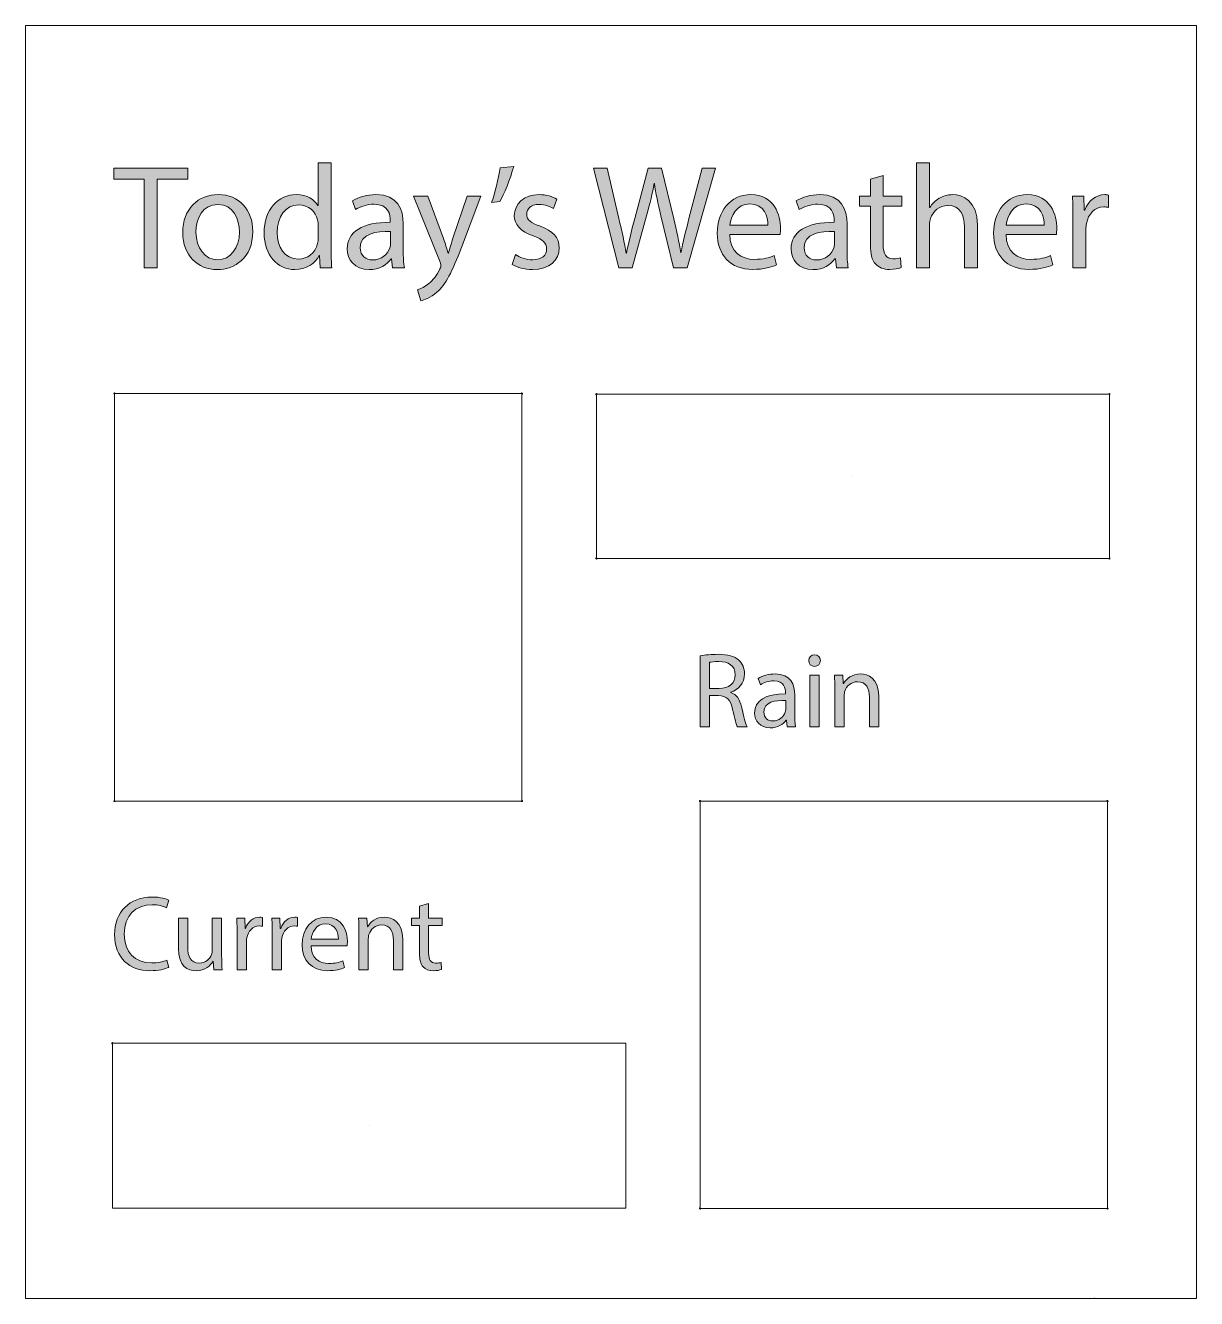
# Model space of a CAD drawing. Header units: inches. Extents: x 30.2 to 122.2, y 0.9 to 100.9.
import ezdxf

# ---------------------------------------------------------------- set-up
doc = ezdxf.new("R2010")
doc.units = ezdxf.units.IN
doc.header["$MEASUREMENT"] = 0
for name, color, linetype in [('20', 7, 'Continuous'), ('21', 7, 'Continuous'), ('23', 7, 'Continuous'), ('28', 7, 'Continuous'), ('41', 7, 'Continuous'), ('42', 7, 'Continuous')]:
    doc.layers.add(name, color=color, linetype=linetype)

# ---------------------------------------------------------------- blocks, each defined once
blk = doc.blocks.new('block 2')
at = {"layer": '41', "lineweight": 0}
blk.add_open_spline([(114.2, 0.979), (114.199, 0.979), (114.197, 0.978), (114.197, 0.976), (114.197, 0.975), (114.199, 0.974), (114.2, 0.974)], degree=3, knots=[0, 0, 0, 0, 1, 1, 1, 2, 2, 2, 2], dxfattribs=at)
blk = doc.blocks.new('block 3')
at = {"layer": '41', "lineweight": 0}
blk.add_open_spline([(114.197, 0.976), (114.197, 0.975), (114.199, 0.974), (114.2, 0.974), (114.201, 0.974), (114.202, 0.975), (114.202, 0.976)], degree=3, knots=[0, 0, 0, 0, 1, 1, 1, 2, 2, 2, 2], dxfattribs=at)
blk = doc.blocks.new('block 4')
at = {"layer": '41', "lineweight": 0}
blk.add_open_spline([(114.2, 0.979), (114.199, 0.979), (114.197, 0.978), (114.197, 0.976), (114.197, 0.975), (114.199, 0.974), (114.2, 0.974)], degree=3, knots=[0, 0, 0, 0, 1, 1, 1, 2, 2, 2, 2], dxfattribs=at)
blk = doc.blocks.new('block 5')
at = {"layer": '41', "lineweight": 0}
blk.add_open_spline([(114.2, 0.989), (114.199, 0.989), (114.197, 0.988), (114.197, 0.986), (114.197, 0.985), (114.199, 0.984), (114.2, 0.984)], degree=3, knots=[0, 0, 0, 0, 1, 1, 1, 2, 2, 2, 2], dxfattribs=at)
blk = doc.blocks.new('block 6')
at = {"layer": '41', "lineweight": 0}
blk.add_open_spline([(114.2, 0.999), (114.199, 0.999), (114.197, 0.998), (114.197, 0.996), (114.197, 0.995), (114.199, 0.994), (114.2, 0.994)], degree=3, knots=[0, 0, 0, 0, 1, 1, 1, 2, 2, 2, 2], dxfattribs=at)
blk = doc.blocks.new('block 7')
at = {"layer": '42', "lineweight": 0}
blk.add_open_spline([(114.197, 0.976), (114.197, 0.975), (114.199, 0.974), (114.2, 0.974), (114.201, 0.974), (114.202, 0.975), (114.202, 0.976)], degree=3, knots=[0, 0, 0, 0, 1, 1, 1, 2, 2, 2, 2], dxfattribs=at)
blk = doc.blocks.new('block 8')
at = {"layer": '42', "lineweight": 0}
blk.add_open_spline([(114.2, 0.979), (114.199, 0.979), (114.197, 0.978), (114.197, 0.976), (114.197, 0.975), (114.199, 0.974), (114.2, 0.974)], degree=3, knots=[0, 0, 0, 0, 1, 1, 1, 2, 2, 2, 2], dxfattribs=at)
blk = doc.blocks.new('block 9')
at = {"layer": '42', "lineweight": 0}
blk.add_open_spline([(114.2, 0.979), (114.199, 0.979), (114.197, 0.978), (114.197, 0.976), (114.197, 0.975), (114.199, 0.974), (114.2, 0.974)], degree=3, knots=[0, 0, 0, 0, 1, 1, 1, 2, 2, 2, 2], dxfattribs=at)
blk = doc.blocks.new('block 10')
at = {"layer": '42', "lineweight": 0}
blk.add_open_spline([(114.2, 0.989), (114.199, 0.989), (114.197, 0.988), (114.197, 0.986), (114.197, 0.985), (114.199, 0.984), (114.2, 0.984)], degree=3, knots=[0, 0, 0, 0, 1, 1, 1, 2, 2, 2, 2], dxfattribs=at)
blk = doc.blocks.new('block 11')
at = {"layer": '42', "lineweight": 0}
blk.add_open_spline([(114.2, 0.999), (114.199, 0.999), (114.197, 0.998), (114.197, 0.996), (114.197, 0.995), (114.199, 0.994), (114.2, 0.994)], degree=3, knots=[0, 0, 0, 0, 1, 1, 1, 2, 2, 2, 2], dxfattribs=at)
blk = doc.blocks.new('block 12')
at = {"layer": '20', "color": 7, "lineweight": 5}
blk.add_lwpolyline([(30.2, 0.894), (30.2, 100.894)], dxfattribs=at)
blk = doc.blocks.new('block 13')
at = {"layer": '20', "color": 7, "lineweight": 5}
blk.add_lwpolyline([(122.2, 0.894), (30.2, 0.894)], dxfattribs=at)
blk = doc.blocks.new('block 14')
at = {"layer": '20', "color": 7, "lineweight": 5}
blk.add_lwpolyline([(122.2, 100.894), (122.2, 0.894)], dxfattribs=at)
blk = doc.blocks.new('block 15')
at = {"layer": '20', "color": 7, "lineweight": 5}
blk.add_lwpolyline([(30.2, 100.894), (122.2, 100.894)], dxfattribs=at)
blk = doc.blocks.new('block 16')
at = {"layer": '23', "lineweight": 0}
blk.add_lwpolyline([(95.2, 65.476), (95.2, 65.476)], dxfattribs=at)
blk = doc.blocks.new('block 17')
at = {"layer": '23', "lineweight": 0}
blk.add_lwpolyline([(57.2, 14.476), (57.2, 14.476)], dxfattribs=at)
blk = doc.blocks.new('block 18')
at = {"layer": '21', "color": 2, "lineweight": 20}
blk.add_lwpolyline([(75.051, 71.925), (115.349, 71.925)], dxfattribs=at)
blk = doc.blocks.new('block 19')
at = {"layer": '21', "color": 2, "lineweight": 9}
blk.add_open_spline([(115.349, 71.874), (115.377, 71.874), (115.4, 71.897), (115.4, 71.925), (115.4, 71.953), (115.377, 71.976), (115.349, 71.976)], degree=3, knots=[0, 0, 0, 0, 1, 1, 1, 2, 2, 2, 2], dxfattribs=at)
blk = doc.blocks.new('block 20')
at = {"layer": '21', "color": 2, "lineweight": 9}
blk.add_open_spline([(75.051, 71.976), (75.023, 71.976), (75, 71.953), (75, 71.925), (75, 71.897), (75.023, 71.874), (75.051, 71.874)], degree=3, knots=[0, 0, 0, 0, 1, 1, 1, 2, 2, 2, 2], dxfattribs=at)
blk = doc.blocks.new('block 21')
at = {"layer": '21', "color": 2, "lineweight": 20}
blk.add_lwpolyline([(115.349, 71.925), (115.349, 59.028)], dxfattribs=at)
blk = doc.blocks.new('block 22')
at = {"layer": '21', "color": 2, "lineweight": 9}
blk.add_open_spline([(115.298, 59.028), (115.298, 58.999), (115.321, 58.976), (115.349, 58.976), (115.377, 58.976), (115.4, 58.999), (115.4, 59.028)], degree=3, knots=[0, 0, 0, 0, 1, 1, 1, 2, 2, 2, 2], dxfattribs=at)
blk = doc.blocks.new('block 23')
at = {"layer": '21', "color": 2, "lineweight": 9}
blk.add_open_spline([(115.4, 71.925), (115.4, 71.953), (115.377, 71.976), (115.349, 71.976), (115.321, 71.976), (115.298, 71.953), (115.298, 71.925)], degree=3, knots=[0, 0, 0, 0, 1, 1, 1, 2, 2, 2, 2], dxfattribs=at)
blk = doc.blocks.new('block 24')
at = {"layer": '21', "color": 2, "lineweight": 20}
blk.add_lwpolyline([(115.349, 59.028), (75.051, 59.028)], dxfattribs=at)
blk = doc.blocks.new('block 25')
at = {"layer": '21', "color": 2, "lineweight": 9}
blk.add_open_spline([(75.051, 59.079), (75.023, 59.079), (75, 59.056), (75, 59.028), (75, 58.999), (75.023, 58.976), (75.051, 58.976)], degree=3, knots=[0, 0, 0, 0, 1, 1, 1, 2, 2, 2, 2], dxfattribs=at)
blk = doc.blocks.new('block 26')
at = {"layer": '21', "color": 2, "lineweight": 9}
blk.add_open_spline([(115.349, 58.976), (115.377, 58.976), (115.4, 58.999), (115.4, 59.028), (115.4, 59.056), (115.377, 59.079), (115.349, 59.079)], degree=3, knots=[0, 0, 0, 0, 1, 1, 1, 2, 2, 2, 2], dxfattribs=at)
blk = doc.blocks.new('block 27')
at = {"layer": '21', "color": 2, "lineweight": 20}
blk.add_lwpolyline([(75.051, 59.028), (75.051, 71.925)], dxfattribs=at)
blk = doc.blocks.new('block 28')
at = {"layer": '21', "color": 2, "lineweight": 9}
blk.add_open_spline([(75.102, 71.925), (75.102, 71.953), (75.079, 71.976), (75.051, 71.976), (75.023, 71.976), (75, 71.953), (75, 71.925)], degree=3, knots=[0, 0, 0, 0, 1, 1, 1, 2, 2, 2, 2], dxfattribs=at)
blk = doc.blocks.new('block 29')
at = {"layer": '21', "color": 2, "lineweight": 9}
blk.add_open_spline([(75, 59.028), (75, 58.999), (75.023, 58.976), (75.051, 58.976), (75.079, 58.976), (75.102, 58.999), (75.102, 59.028)], degree=3, knots=[0, 0, 0, 0, 1, 1, 1, 2, 2, 2, 2], dxfattribs=at)
blk = doc.blocks.new('block 30')
at = {"layer": '21', "color": 2, "lineweight": 20}
blk.add_lwpolyline([(37.026, 20.95), (77.375, 20.95)], dxfattribs=at)
blk = doc.blocks.new('block 31')
at = {"layer": '21', "color": 2, "lineweight": 9}
blk.add_open_spline([(37.026, 21.002), (36.997, 21.002), (36.975, 20.979), (36.975, 20.95), (36.975, 20.922), (36.997, 20.899), (37.026, 20.899)], degree=3, knots=[0, 0, 0, 0, 1, 1, 1, 2, 2, 2, 2], dxfattribs=at)
blk = doc.blocks.new('block 32')
at = {"layer": '21', "color": 2, "lineweight": 20}
blk.add_lwpolyline([(77.375, 20.95), (77.375, 8.002)], dxfattribs=at)
blk = doc.blocks.new('block 33')
at = {"layer": '21', "color": 2, "lineweight": 20}
blk.add_lwpolyline([(77.375, 8.002), (37.026, 8.002)], dxfattribs=at)
blk = doc.blocks.new('block 34')
at = {"layer": '21', "color": 2, "lineweight": 20}
blk.add_lwpolyline([(37.026, 8.002), (37.026, 20.95)], dxfattribs=at)
blk = doc.blocks.new('block 35')
at = {"layer": '21', "color": 2, "lineweight": 9}
blk.add_open_spline([(37.077, 20.95), (37.077, 20.979), (37.054, 21.002), (37.026, 21.002), (36.997, 21.002), (36.975, 20.979), (36.975, 20.95)], degree=3, knots=[0, 0, 0, 0, 1, 1, 1, 2, 2, 2, 2], dxfattribs=at)
blk = doc.blocks.new('block 36')
at = {"layer": '21', "color": 2, "lineweight": 20}
blk.add_lwpolyline([(37.2, 71.976), (69.2, 71.976)], dxfattribs=at)
blk = doc.blocks.new('block 37')
at = {"layer": '21', "color": 2, "lineweight": 9}
blk.add_open_spline([(69.2, 71.926), (69.228, 71.926), (69.251, 71.948), (69.251, 71.976), (69.251, 72.004), (69.228, 72.027), (69.2, 72.027)], degree=3, knots=[0, 0, 0, 0, 1, 1, 1, 2, 2, 2, 2], dxfattribs=at)
blk = doc.blocks.new('block 38')
at = {"layer": '21', "color": 2, "lineweight": 9}
blk.add_open_spline([(37.2, 72.027), (37.172, 72.027), (37.149, 72.004), (37.149, 71.976), (37.149, 71.948), (37.172, 71.926), (37.2, 71.926)], degree=3, knots=[0, 0, 0, 0, 1, 1, 1, 2, 2, 2, 2], dxfattribs=at)
blk = doc.blocks.new('block 39')
at = {"layer": '21', "color": 2, "lineweight": 20}
blk.add_lwpolyline([(69.2, 71.976), (69.2, 39.976)], dxfattribs=at)
blk = doc.blocks.new('block 40')
at = {"layer": '21', "color": 2, "lineweight": 9}
blk.add_open_spline([(69.149, 39.976), (69.149, 39.948), (69.172, 39.926), (69.2, 39.926), (69.228, 39.926), (69.251, 39.948), (69.251, 39.976)], degree=3, knots=[0, 0, 0, 0, 1, 1, 1, 2, 2, 2, 2], dxfattribs=at)
blk = doc.blocks.new('block 41')
at = {"layer": '21', "color": 2, "lineweight": 9}
blk.add_open_spline([(69.251, 71.976), (69.251, 72.004), (69.228, 72.027), (69.2, 72.027), (69.172, 72.027), (69.149, 72.004), (69.149, 71.976)], degree=3, knots=[0, 0, 0, 0, 1, 1, 1, 2, 2, 2, 2], dxfattribs=at)
blk = doc.blocks.new('block 42')
at = {"layer": '21', "color": 2, "lineweight": 20}
blk.add_lwpolyline([(69.2, 39.976), (37.2, 39.976)], dxfattribs=at)
blk = doc.blocks.new('block 43')
at = {"layer": '21', "color": 2, "lineweight": 9}
blk.add_open_spline([(37.2, 40.027), (37.172, 40.027), (37.149, 40.004), (37.149, 39.976), (37.149, 39.948), (37.172, 39.926), (37.2, 39.926)], degree=3, knots=[0, 0, 0, 0, 1, 1, 1, 2, 2, 2, 2], dxfattribs=at)
blk = doc.blocks.new('block 44')
at = {"layer": '21', "color": 2, "lineweight": 9}
blk.add_open_spline([(69.2, 39.926), (69.228, 39.926), (69.251, 39.948), (69.251, 39.976), (69.251, 40.004), (69.228, 40.027), (69.2, 40.027)], degree=3, knots=[0, 0, 0, 0, 1, 1, 1, 2, 2, 2, 2], dxfattribs=at)
blk = doc.blocks.new('block 45')
at = {"layer": '21', "color": 2, "lineweight": 20}
blk.add_lwpolyline([(37.2, 39.976), (37.2, 71.976)], dxfattribs=at)
blk = doc.blocks.new('block 46')
at = {"layer": '21', "color": 2, "lineweight": 9}
blk.add_open_spline([(37.251, 71.976), (37.251, 72.004), (37.228, 72.027), (37.2, 72.027), (37.172, 72.027), (37.149, 72.004), (37.149, 71.976)], degree=3, knots=[0, 0, 0, 0, 1, 1, 1, 2, 2, 2, 2], dxfattribs=at)
blk = doc.blocks.new('block 47')
at = {"layer": '21', "color": 2, "lineweight": 9}
blk.add_open_spline([(37.149, 39.976), (37.149, 39.948), (37.172, 39.926), (37.2, 39.926), (37.228, 39.926), (37.251, 39.948), (37.251, 39.976)], degree=3, knots=[0, 0, 0, 0, 1, 1, 1, 2, 2, 2, 2], dxfattribs=at)
blk = doc.blocks.new('block 48')
at = {"layer": '21', "color": 2, "lineweight": 20}
blk.add_lwpolyline([(83.2, 39.976), (115.2, 39.976)], dxfattribs=at)
blk = doc.blocks.new('block 49')
at = {"layer": '21', "color": 2, "lineweight": 9}
blk.add_open_spline([(115.2, 39.926), (115.228, 39.926), (115.251, 39.948), (115.251, 39.976), (115.251, 40.004), (115.228, 40.027), (115.2, 40.027)], degree=3, knots=[0, 0, 0, 0, 1, 1, 1, 2, 2, 2, 2], dxfattribs=at)
blk = doc.blocks.new('block 50')
at = {"layer": '21', "color": 2, "lineweight": 9}
blk.add_open_spline([(83.2, 40.027), (83.172, 40.027), (83.149, 40.004), (83.149, 39.976), (83.149, 39.948), (83.172, 39.926), (83.2, 39.926)], degree=3, knots=[0, 0, 0, 0, 1, 1, 1, 2, 2, 2, 2], dxfattribs=at)
blk = doc.blocks.new('block 51')
at = {"layer": '21', "color": 2, "lineweight": 20}
blk.add_lwpolyline([(115.2, 39.976), (115.2, 7.976)], dxfattribs=at)
blk = doc.blocks.new('block 52')
at = {"layer": '21', "color": 2, "lineweight": 9}
blk.add_open_spline([(115.149, 7.976), (115.149, 7.948), (115.172, 7.926), (115.2, 7.926), (115.228, 7.926), (115.251, 7.948), (115.251, 7.976)], degree=3, knots=[0, 0, 0, 0, 1, 1, 1, 2, 2, 2, 2], dxfattribs=at)
blk = doc.blocks.new('block 53')
at = {"layer": '21', "color": 2, "lineweight": 9}
blk.add_open_spline([(115.251, 39.976), (115.251, 40.004), (115.228, 40.027), (115.2, 40.027), (115.172, 40.027), (115.149, 40.004), (115.149, 39.976)], degree=3, knots=[0, 0, 0, 0, 1, 1, 1, 2, 2, 2, 2], dxfattribs=at)
blk = doc.blocks.new('block 54')
at = {"layer": '21', "color": 2, "lineweight": 20}
blk.add_lwpolyline([(115.2, 7.976), (83.2, 7.976)], dxfattribs=at)
blk = doc.blocks.new('block 55')
at = {"layer": '21', "color": 2, "lineweight": 9}
blk.add_open_spline([(83.2, 8.027), (83.172, 8.027), (83.149, 8.004), (83.149, 7.976), (83.149, 7.948), (83.172, 7.926), (83.2, 7.926)], degree=3, knots=[0, 0, 0, 0, 1, 1, 1, 2, 2, 2, 2], dxfattribs=at)
blk = doc.blocks.new('block 56')
at = {"layer": '21', "color": 2, "lineweight": 9}
blk.add_open_spline([(115.2, 7.926), (115.228, 7.926), (115.251, 7.948), (115.251, 7.976), (115.251, 8.004), (115.228, 8.027), (115.2, 8.027)], degree=3, knots=[0, 0, 0, 0, 1, 1, 1, 2, 2, 2, 2], dxfattribs=at)
blk = doc.blocks.new('block 57')
at = {"layer": '21', "color": 2, "lineweight": 20}
blk.add_lwpolyline([(83.2, 7.976), (83.2, 39.976)], dxfattribs=at)
blk = doc.blocks.new('block 58')
at = {"layer": '21', "color": 2, "lineweight": 9}
blk.add_open_spline([(83.251, 39.976), (83.251, 40.004), (83.228, 40.027), (83.2, 40.027), (83.172, 40.027), (83.149, 40.004), (83.149, 39.976)], degree=3, knots=[0, 0, 0, 0, 1, 1, 1, 2, 2, 2, 2], dxfattribs=at)
blk = doc.blocks.new('block 59')
at = {"layer": '21', "color": 2, "lineweight": 9}
blk.add_open_spline([(83.149, 7.976), (83.149, 7.948), (83.172, 7.926), (83.2, 7.926), (83.228, 7.926), (83.251, 7.948), (83.251, 7.976)], degree=3, knots=[0, 0, 0, 0, 1, 1, 1, 2, 2, 2, 2], dxfattribs=at)
blk = doc.blocks.new('block 60')
at = {"layer": '28'}
h = blk.add_hatch(color=7, dxfattribs=at)
h.dxf.hatch_style = 2
edge = h.paths.add_edge_path()
edge.add_spline(control_points=[(54.218, 90.11), (54.218, 90.11), (54.218, 83.302), (54.218, 83.302), (54.218, 82.802), (54.23, 82.232), (54.265, 81.847), (54.265, 81.847), (53.345, 81.847), (53.345, 81.847), (53.345, 81.847), (53.299, 82.825), (53.299, 82.825), (53.299, 82.825), (53.275, 82.825), (53.275, 82.825), (52.961, 82.197), (52.275, 81.719), (51.355, 81.719), (49.994, 81.719), (48.946, 82.872), (48.946, 84.582), (48.934, 86.456), (50.098, 87.608), (51.471, 87.608), (52.333, 87.608), (52.915, 87.201), (53.171, 86.747), (53.171, 86.747), (53.194, 86.747), (53.194, 86.747), (53.194, 86.747), (53.194, 90.11), (53.194, 90.11), (53.194, 90.11), (54.218, 90.11), (54.218, 90.11)], knot_values=[0, 0, 0, 0, 1, 1, 1, 2, 2, 2, 3, 3, 3, 4, 4, 4, 5, 5, 5, 6, 6, 6, 7, 7, 7, 8, 8, 8, 9, 9, 9, 10, 10, 10, 11, 11, 11, 12, 12, 12, 12], degree=3, periodic=1)
edge = h.paths.add_edge_path()
edge.add_spline(control_points=[(53.194, 85.187), (53.194, 85.316), (53.182, 85.49), (53.147, 85.618), (52.996, 86.27), (52.437, 86.805), (51.669, 86.805), (50.61, 86.805), (49.982, 85.874), (49.982, 84.629), (49.982, 83.488), (50.54, 82.546), (51.646, 82.546), (52.333, 82.546), (52.961, 83), (53.147, 83.768), (53.182, 83.907), (53.194, 84.047), (53.194, 84.21), (53.194, 84.21), (53.194, 85.187), (53.194, 85.187)], knot_values=[0, 0, 0, 0, 1, 1, 1, 2, 2, 2, 3, 3, 3, 4, 4, 4, 5, 5, 5, 6, 6, 6, 7, 7, 7, 7], degree=3, periodic=1)
h = blk.add_hatch(color=7, dxfattribs=at)
h.dxf.hatch_style = 2
edge = h.paths.add_edge_path()
edge.add_spline(control_points=[(100.203, 90.11), (100.203, 90.11), (101.227, 90.11), (101.227, 90.11), (101.227, 90.11), (101.227, 86.596), (101.227, 86.596), (101.227, 86.596), (101.25, 86.596), (101.25, 86.596), (101.413, 86.887), (101.669, 87.143), (101.983, 87.317), (102.286, 87.492), (102.647, 87.608), (103.031, 87.608), (103.787, 87.608), (104.998, 87.143), (104.998, 85.199), (104.998, 85.199), (104.998, 81.847), (104.998, 81.847), (104.998, 81.847), (103.973, 81.847), (103.973, 81.847), (103.973, 81.847), (103.973, 85.083), (103.973, 85.083), (103.973, 85.99), (103.636, 86.759), (102.67, 86.759), (102.007, 86.759), (101.483, 86.293), (101.296, 85.734), (101.239, 85.595), (101.227, 85.444), (101.227, 85.246), (101.227, 85.246), (101.227, 81.847), (101.227, 81.847), (101.227, 81.847), (100.203, 81.847), (100.203, 81.847), (100.203, 81.847), (100.203, 90.11), (100.203, 90.11)], knot_values=[0, 0, 0, 0, 1, 1, 1, 2, 2, 2, 3, 3, 3, 4, 4, 4, 5, 5, 5, 6, 6, 6, 7, 7, 7, 8, 8, 8, 9, 9, 9, 10, 10, 10, 11, 11, 11, 12, 12, 12, 13, 13, 13, 14, 14, 14, 15, 15, 15, 15], degree=3, periodic=1)
h = blk.add_hatch(color=7, dxfattribs=at)
h.dxf.hatch_style = 2
h.paths.add_polyline_path([(39.53, 88.83), (37.145, 88.83), (37.145, 89.691), (42.952, 89.691), (42.952, 88.83), (40.554, 88.83), (40.554, 81.847), (39.53, 81.847)])
h = blk.add_hatch(color=7, dxfattribs=at)
h.dxf.hatch_style = 2
edge = h.paths.add_edge_path()
edge.add_spline(control_points=[(68.557, 89.819), (68.29, 88.842), (67.789, 87.597), (67.463, 87.061), (67.463, 87.061), (66.811, 86.98), (66.811, 86.98), (67.068, 87.666), (67.37, 88.877), (67.498, 89.715), (67.498, 89.715), (68.557, 89.819), (68.557, 89.819)], knot_values=[0, 0, 0, 0, 1, 1, 1, 2, 2, 2, 3, 3, 3, 4, 4, 4, 4], degree=3, periodic=1)
h = blk.add_hatch(color=7, dxfattribs=at)
h.dxf.hatch_style = 2
edge = h.paths.add_edge_path()
edge.add_spline(control_points=[(76.809, 81.847), (76.809, 81.847), (74.819, 89.691), (74.819, 89.691), (74.819, 89.691), (75.889, 89.691), (75.889, 89.691), (75.889, 89.691), (76.821, 85.723), (76.821, 85.723), (77.053, 84.745), (77.263, 83.768), (77.403, 83.011), (77.403, 83.011), (77.426, 83.011), (77.426, 83.011), (77.554, 83.791), (77.798, 84.722), (78.066, 85.734), (78.066, 85.734), (79.113, 89.691), (79.113, 89.691), (79.113, 89.691), (80.173, 89.691), (80.173, 89.691), (80.173, 89.691), (81.127, 85.711), (81.127, 85.711), (81.348, 84.78), (81.557, 83.849), (81.674, 83.023), (81.674, 83.023), (81.697, 83.023), (81.697, 83.023), (81.86, 83.884), (82.081, 84.757), (82.325, 85.734), (82.325, 85.734), (83.361, 89.691), (83.361, 89.691), (83.361, 89.691), (84.397, 89.691), (84.397, 89.691), (84.397, 89.691), (82.174, 81.847), (82.174, 81.847), (82.174, 81.847), (81.115, 81.847), (81.115, 81.847), (81.115, 81.847), (80.126, 85.932), (80.126, 85.932), (79.881, 86.933), (79.718, 87.701), (79.614, 88.493), (79.614, 88.493), (79.591, 88.493), (79.591, 88.493), (79.451, 87.713), (79.276, 86.945), (78.985, 85.932), (78.985, 85.932), (77.868, 81.847), (77.868, 81.847), (77.868, 81.847), (76.809, 81.847), (76.809, 81.847)], knot_values=[0, 0, 0, 0, 1, 1, 1, 2, 2, 2, 3, 3, 3, 4, 4, 4, 5, 5, 5, 6, 6, 6, 7, 7, 7, 8, 8, 8, 9, 9, 9, 10, 10, 10, 11, 11, 11, 12, 12, 12, 13, 13, 13, 14, 14, 14, 15, 15, 15, 16, 16, 16, 17, 17, 17, 18, 18, 18, 19, 19, 19, 20, 20, 20, 21, 21, 21, 22, 22, 22, 22], degree=3, periodic=1)
h = blk.add_hatch(color=7, dxfattribs=at)
h.dxf.hatch_style = 2
edge = h.paths.add_edge_path()
edge.add_spline(control_points=[(97.584, 89.098), (97.584, 89.098), (97.584, 87.48), (97.584, 87.48), (97.584, 87.48), (99.05, 87.48), (99.05, 87.48), (99.05, 87.48), (99.05, 86.7), (99.05, 86.7), (99.05, 86.7), (97.584, 86.7), (97.584, 86.7), (97.584, 86.7), (97.584, 83.663), (97.584, 83.663), (97.584, 82.965), (97.782, 82.569), (98.352, 82.569), (98.62, 82.569), (98.818, 82.604), (98.946, 82.639), (98.946, 82.639), (98.992, 81.871), (98.992, 81.871), (98.794, 81.789), (98.48, 81.731), (98.084, 81.731), (97.607, 81.731), (97.223, 81.882), (96.979, 82.162), (96.688, 82.464), (96.583, 82.965), (96.583, 83.628), (96.583, 83.628), (96.583, 86.7), (96.583, 86.7), (96.583, 86.7), (95.71, 86.7), (95.71, 86.7), (95.71, 86.7), (95.71, 87.48), (95.71, 87.48), (95.71, 87.48), (96.583, 87.48), (96.583, 87.48), (96.583, 87.48), (96.583, 88.83), (96.583, 88.83), (96.583, 88.83), (97.584, 89.098), (97.584, 89.098)], knot_values=[0, 0, 0, 0, 1, 1, 1, 2, 2, 2, 3, 3, 3, 4, 4, 4, 5, 5, 5, 6, 6, 6, 7, 7, 7, 8, 8, 8, 9, 9, 9, 10, 10, 10, 11, 11, 11, 12, 12, 12, 13, 13, 13, 14, 14, 14, 15, 15, 15, 16, 16, 16, 17, 17, 17, 17], degree=3, periodic=1)
h = blk.add_hatch(color=7, dxfattribs=at)
h.dxf.hatch_style = 2
edge = h.paths.add_edge_path()
edge.add_spline(control_points=[(48.061, 84.71), (48.061, 82.627), (46.618, 81.719), (45.256, 81.719), (43.732, 81.719), (42.556, 82.837), (42.556, 84.617), (42.556, 86.503), (43.79, 87.608), (45.35, 87.608), (46.967, 87.608), (48.061, 86.433), (48.061, 84.71)], knot_values=[0, 0, 0, 0, 1, 1, 1, 2, 2, 2, 3, 3, 3, 4, 4, 4, 4], degree=3, periodic=1)
edge = h.paths.add_edge_path()
edge.add_spline(control_points=[(43.592, 84.652), (43.592, 83.419), (44.302, 82.487), (45.303, 82.487), (46.281, 82.487), (47.014, 83.407), (47.014, 84.675), (47.014, 85.63), (46.537, 86.84), (45.326, 86.84), (44.116, 86.84), (43.592, 85.723), (43.592, 84.652)], knot_values=[0, 0, 0, 0, 1, 1, 1, 2, 2, 2, 3, 3, 3, 4, 4, 4, 4], degree=3, periodic=1)
h = blk.add_hatch(color=7, dxfattribs=at)
h.dxf.hatch_style = 2
edge = h.paths.add_edge_path()
edge.add_spline(control_points=[(59.037, 81.847), (59.037, 81.847), (58.955, 82.557), (58.955, 82.557), (58.955, 82.557), (58.92, 82.557), (58.92, 82.557), (58.606, 82.115), (58.001, 81.719), (57.198, 81.719), (56.057, 81.719), (55.476, 82.522), (55.476, 83.337), (55.476, 84.699), (56.686, 85.444), (58.862, 85.432), (58.862, 85.432), (58.862, 85.548), (58.862, 85.548), (58.862, 86.014), (58.734, 86.852), (57.582, 86.852), (57.058, 86.852), (56.511, 86.689), (56.116, 86.433), (56.116, 86.433), (55.883, 87.108), (55.883, 87.108), (56.348, 87.41), (57.023, 87.608), (57.733, 87.608), (59.456, 87.608), (59.875, 86.433), (59.875, 85.304), (59.875, 85.304), (59.875, 83.197), (59.875, 83.197), (59.875, 82.709), (59.898, 82.232), (59.968, 81.847), (59.968, 81.847), (59.037, 81.847), (59.037, 81.847)], knot_values=[0, 0, 0, 0, 1, 1, 1, 2, 2, 2, 3, 3, 3, 4, 4, 4, 5, 5, 5, 6, 6, 6, 7, 7, 7, 8, 8, 8, 9, 9, 9, 10, 10, 10, 11, 11, 11, 12, 12, 12, 13, 13, 13, 14, 14, 14, 14], degree=3, periodic=1)
edge = h.paths.add_edge_path()
edge.add_spline(control_points=[(58.885, 84.722), (57.768, 84.745), (56.5, 84.547), (56.5, 83.453), (56.5, 82.79), (56.942, 82.476), (57.466, 82.476), (58.199, 82.476), (58.664, 82.941), (58.827, 83.419), (58.862, 83.523), (58.885, 83.64), (58.885, 83.744), (58.885, 83.744), (58.885, 84.722), (58.885, 84.722)], knot_values=[0, 0, 0, 0, 1, 1, 1, 2, 2, 2, 3, 3, 3, 4, 4, 4, 5, 5, 5, 5], degree=3, periodic=1)
h = blk.add_hatch(color=7, dxfattribs=at)
h.dxf.hatch_style = 2
edge = h.paths.add_edge_path()
edge.add_spline(control_points=[(61.807, 87.48), (61.807, 87.48), (63.04, 84.152), (63.04, 84.152), (63.168, 83.779), (63.308, 83.337), (63.401, 83), (63.401, 83), (63.424, 83), (63.424, 83), (63.529, 83.337), (63.646, 83.768), (63.785, 84.175), (63.785, 84.175), (64.902, 87.48), (64.902, 87.48), (64.902, 87.48), (65.985, 87.48), (65.985, 87.48), (65.985, 87.48), (64.449, 83.465), (64.449, 83.465), (63.715, 81.533), (63.215, 80.544), (62.517, 79.939), (62.016, 79.496), (61.516, 79.322), (61.26, 79.275), (61.26, 79.275), (61.004, 80.137), (61.004, 80.137), (61.26, 80.218), (61.597, 80.381), (61.9, 80.637), (62.179, 80.858), (62.528, 81.254), (62.761, 81.778), (62.808, 81.882), (62.843, 81.964), (62.843, 82.022), (62.843, 82.08), (62.819, 82.162), (62.773, 82.29), (62.773, 82.29), (60.689, 87.48), (60.689, 87.48), (60.689, 87.48), (61.807, 87.48), (61.807, 87.48)], knot_values=[0, 0, 0, 0, 1, 1, 1, 2, 2, 2, 3, 3, 3, 4, 4, 4, 5, 5, 5, 6, 6, 6, 7, 7, 7, 8, 8, 8, 9, 9, 9, 10, 10, 10, 11, 11, 11, 12, 12, 12, 13, 13, 13, 14, 14, 14, 15, 15, 15, 16, 16, 16, 16], degree=3, periodic=1)
h = blk.add_hatch(color=7, dxfattribs=at)
h.dxf.hatch_style = 2
edge = h.paths.add_edge_path()
edge.add_spline(control_points=[(68.697, 82.895), (68.999, 82.697), (69.535, 82.487), (70.047, 82.487), (70.792, 82.487), (71.141, 82.86), (71.141, 83.325), (71.141, 83.814), (70.85, 84.082), (70.093, 84.361), (69.081, 84.722), (68.604, 85.281), (68.604, 85.956), (68.604, 86.863), (69.337, 87.608), (70.547, 87.608), (71.117, 87.608), (71.618, 87.445), (71.932, 87.259), (71.932, 87.259), (71.676, 86.514), (71.676, 86.514), (71.455, 86.654), (71.048, 86.84), (70.524, 86.84), (69.919, 86.84), (69.581, 86.491), (69.581, 86.072), (69.581, 85.606), (69.919, 85.397), (70.652, 85.118), (71.63, 84.745), (72.13, 84.256), (72.13, 83.419), (72.13, 82.429), (71.362, 81.731), (70.023, 81.731), (69.407, 81.731), (68.836, 81.882), (68.441, 82.115), (68.441, 82.115), (68.697, 82.895), (68.697, 82.895)], knot_values=[0, 0, 0, 0, 1, 1, 1, 2, 2, 2, 3, 3, 3, 4, 4, 4, 5, 5, 5, 6, 6, 6, 7, 7, 7, 8, 8, 8, 9, 9, 9, 10, 10, 10, 11, 11, 11, 12, 12, 12, 13, 13, 13, 14, 14, 14, 14], degree=3, periodic=1)
h = blk.add_hatch(color=7, dxfattribs=at)
h.dxf.hatch_style = 2
edge = h.paths.add_edge_path()
edge.add_spline(control_points=[(85.526, 84.478), (85.55, 83.093), (86.434, 82.522), (87.458, 82.522), (88.191, 82.522), (88.634, 82.65), (89.018, 82.813), (89.018, 82.813), (89.192, 82.08), (89.192, 82.08), (88.831, 81.917), (88.215, 81.731), (87.319, 81.731), (85.584, 81.731), (84.549, 82.872), (84.549, 84.571), (84.549, 86.27), (85.55, 87.608), (87.191, 87.608), (89.029, 87.608), (89.518, 85.99), (89.518, 84.955), (89.518, 84.745), (89.495, 84.582), (89.483, 84.478), (89.483, 84.478), (85.526, 84.478), (85.526, 84.478)], knot_values=[0, 0, 0, 0, 1, 1, 1, 2, 2, 2, 3, 3, 3, 4, 4, 4, 5, 5, 5, 6, 6, 6, 7, 7, 7, 8, 8, 8, 9, 9, 9, 9], degree=3, periodic=1)
edge = h.paths.add_edge_path()
edge.add_spline(control_points=[(88.529, 85.211), (88.541, 85.862), (88.261, 86.875), (87.109, 86.875), (86.073, 86.875), (85.62, 85.921), (85.538, 85.211), (85.538, 85.211), (88.529, 85.211), (88.529, 85.211)], knot_values=[0, 0, 0, 0, 1, 1, 1, 2, 2, 2, 3, 3, 3, 3], degree=3, periodic=1)
h = blk.add_hatch(color=7, dxfattribs=at)
h.dxf.hatch_style = 2
edge = h.paths.add_edge_path()
edge.add_spline(control_points=[(93.906, 81.847), (93.906, 81.847), (93.825, 82.557), (93.825, 82.557), (93.825, 82.557), (93.79, 82.557), (93.79, 82.557), (93.476, 82.115), (92.87, 81.719), (92.067, 81.719), (90.927, 81.719), (90.345, 82.522), (90.345, 83.337), (90.345, 84.699), (91.555, 85.444), (93.732, 85.432), (93.732, 85.432), (93.732, 85.548), (93.732, 85.548), (93.732, 86.014), (93.604, 86.852), (92.452, 86.852), (91.928, 86.852), (91.381, 86.689), (90.985, 86.433), (90.985, 86.433), (90.752, 87.108), (90.752, 87.108), (91.218, 87.41), (91.893, 87.608), (92.603, 87.608), (94.325, 87.608), (94.744, 86.433), (94.744, 85.304), (94.744, 85.304), (94.744, 83.197), (94.744, 83.197), (94.744, 82.709), (94.767, 82.232), (94.837, 81.847), (94.837, 81.847), (93.906, 81.847), (93.906, 81.847)], knot_values=[0, 0, 0, 0, 1, 1, 1, 2, 2, 2, 3, 3, 3, 4, 4, 4, 5, 5, 5, 6, 6, 6, 7, 7, 7, 8, 8, 8, 9, 9, 9, 10, 10, 10, 11, 11, 11, 12, 12, 12, 13, 13, 13, 14, 14, 14, 14], degree=3, periodic=1)
edge = h.paths.add_edge_path()
edge.add_spline(control_points=[(93.755, 84.722), (92.638, 84.745), (91.369, 84.547), (91.369, 83.453), (91.369, 82.79), (91.811, 82.476), (92.335, 82.476), (93.068, 82.476), (93.534, 82.941), (93.697, 83.419), (93.732, 83.523), (93.755, 83.64), (93.755, 83.744), (93.755, 83.744), (93.755, 84.722), (93.755, 84.722)], knot_values=[0, 0, 0, 0, 1, 1, 1, 2, 2, 2, 3, 3, 3, 4, 4, 4, 5, 5, 5, 5], degree=3, periodic=1)
h = blk.add_hatch(color=7, dxfattribs=at)
h.dxf.hatch_style = 2
edge = h.paths.add_edge_path()
edge.add_spline(control_points=[(107.232, 84.478), (107.256, 83.093), (108.14, 82.522), (109.164, 82.522), (109.898, 82.522), (110.34, 82.65), (110.724, 82.813), (110.724, 82.813), (110.898, 82.08), (110.898, 82.08), (110.538, 81.917), (109.921, 81.731), (109.025, 81.731), (107.291, 81.731), (106.255, 82.872), (106.255, 84.571), (106.255, 86.27), (107.256, 87.608), (108.897, 87.608), (110.735, 87.608), (111.224, 85.99), (111.224, 84.955), (111.224, 84.745), (111.201, 84.582), (111.189, 84.478), (111.189, 84.478), (107.232, 84.478), (107.232, 84.478)], knot_values=[0, 0, 0, 0, 1, 1, 1, 2, 2, 2, 3, 3, 3, 4, 4, 4, 5, 5, 5, 6, 6, 6, 7, 7, 7, 8, 8, 8, 9, 9, 9, 9], degree=3, periodic=1)
edge = h.paths.add_edge_path()
edge.add_spline(control_points=[(110.235, 85.211), (110.247, 85.862), (109.967, 86.875), (108.815, 86.875), (107.779, 86.875), (107.326, 85.921), (107.244, 85.211), (107.244, 85.211), (110.235, 85.211), (110.235, 85.211)], knot_values=[0, 0, 0, 0, 1, 1, 1, 2, 2, 2, 3, 3, 3, 3], degree=3, periodic=1)
h = blk.add_hatch(color=7, dxfattribs=at)
h.dxf.hatch_style = 2
edge = h.paths.add_edge_path()
edge.add_spline(control_points=[(112.493, 85.723), (112.493, 86.386), (112.481, 86.956), (112.447, 87.48), (112.447, 87.48), (113.343, 87.48), (113.343, 87.48), (113.343, 87.48), (113.377, 86.375), (113.377, 86.375), (113.377, 86.375), (113.424, 86.375), (113.424, 86.375), (113.68, 87.131), (114.297, 87.608), (114.984, 87.608), (115.1, 87.608), (115.181, 87.597), (115.275, 87.573), (115.275, 87.573), (115.275, 86.607), (115.275, 86.607), (115.17, 86.631), (115.065, 86.642), (114.925, 86.642), (114.204, 86.642), (113.692, 86.095), (113.552, 85.327), (113.529, 85.187), (113.506, 85.025), (113.506, 84.85), (113.506, 84.85), (113.506, 81.847), (113.506, 81.847), (113.506, 81.847), (112.493, 81.847), (112.493, 81.847), (112.493, 81.847), (112.493, 85.723), (112.493, 85.723)], knot_values=[0, 0, 0, 0, 1, 1, 1, 2, 2, 2, 3, 3, 3, 4, 4, 4, 5, 5, 5, 6, 6, 6, 7, 7, 7, 8, 8, 8, 9, 9, 9, 10, 10, 10, 11, 11, 11, 12, 12, 12, 13, 13, 13, 13], degree=3, periodic=1)
at = {"layer": '28', "lineweight": 0}
blk.add_lwpolyline([(39.53, 88.83), (37.145, 88.83), (37.145, 89.691), (42.952, 89.691), (42.952, 88.83), (40.554, 88.83), (40.554, 81.847), (39.53, 81.847), (39.53, 88.83)], dxfattribs=at)
for points, knots in [([(54.218, 90.11), (54.218, 90.11), (54.218, 83.302), (54.218, 83.302), (54.218, 82.802), (54.23, 82.232), (54.265, 81.847), (54.265, 81.847), (53.345, 81.847), (53.345, 81.847), (53.345, 81.847), (53.299, 82.825), (53.299, 82.825), (53.299, 82.825), (53.275, 82.825), (53.275, 82.825), (52.961, 82.197), (52.275, 81.719), (51.355, 81.719), (49.994, 81.719), (48.946, 82.872), (48.946, 84.582), (48.934, 86.456), (50.098, 87.608), (51.471, 87.608), (52.333, 87.608), (52.915, 87.201), (53.171, 86.747), (53.171, 86.747), (53.194, 86.747), (53.194, 86.747), (53.194, 86.747), (53.194, 90.11), (53.194, 90.11), (53.194, 90.11), (54.218, 90.11), (54.218, 90.11)], [0, 0, 0, 0, 1, 1, 1, 2, 2, 2, 3, 3, 3, 4, 4, 4, 5, 5, 5, 6, 6, 6, 7, 7, 7, 8, 8, 8, 9, 9, 9, 10, 10, 10, 11, 11, 11, 12, 12, 12, 12]), ([(100.203, 90.11), (100.203, 90.11), (101.227, 90.11), (101.227, 90.11), (101.227, 90.11), (101.227, 86.596), (101.227, 86.596), (101.227, 86.596), (101.25, 86.596), (101.25, 86.596), (101.413, 86.887), (101.669, 87.143), (101.983, 87.317), (102.286, 87.492), (102.647, 87.608), (103.031, 87.608), (103.787, 87.608), (104.998, 87.143), (104.998, 85.199), (104.998, 85.199), (104.998, 81.847), (104.998, 81.847), (104.998, 81.847), (103.973, 81.847), (103.973, 81.847), (103.973, 81.847), (103.973, 85.083), (103.973, 85.083), (103.973, 85.99), (103.636, 86.759), (102.67, 86.759), (102.007, 86.759), (101.483, 86.293), (101.296, 85.734), (101.239, 85.595), (101.227, 85.444), (101.227, 85.246), (101.227, 85.246), (101.227, 81.847), (101.227, 81.847), (101.227, 81.847), (100.203, 81.847), (100.203, 81.847), (100.203, 81.847), (100.203, 90.11), (100.203, 90.11)], [0, 0, 0, 0, 1, 1, 1, 2, 2, 2, 3, 3, 3, 4, 4, 4, 5, 5, 5, 6, 6, 6, 7, 7, 7, 8, 8, 8, 9, 9, 9, 10, 10, 10, 11, 11, 11, 12, 12, 12, 13, 13, 13, 14, 14, 14, 15, 15, 15, 15]), ([(68.557, 89.819), (68.29, 88.842), (67.789, 87.597), (67.463, 87.061), (67.463, 87.061), (66.811, 86.98), (66.811, 86.98), (67.068, 87.666), (67.37, 88.877), (67.498, 89.715), (67.498, 89.715), (68.557, 89.819), (68.557, 89.819)], [0, 0, 0, 0, 1, 1, 1, 2, 2, 2, 3, 3, 3, 4, 4, 4, 4]), ([(76.809, 81.847), (76.809, 81.847), (74.819, 89.691), (74.819, 89.691), (74.819, 89.691), (75.889, 89.691), (75.889, 89.691), (75.889, 89.691), (76.821, 85.723), (76.821, 85.723), (77.053, 84.745), (77.263, 83.768), (77.403, 83.011), (77.403, 83.011), (77.426, 83.011), (77.426, 83.011), (77.554, 83.791), (77.798, 84.722), (78.066, 85.734), (78.066, 85.734), (79.113, 89.691), (79.113, 89.691), (79.113, 89.691), (80.173, 89.691), (80.173, 89.691), (80.173, 89.691), (81.127, 85.711), (81.127, 85.711), (81.348, 84.78), (81.557, 83.849), (81.674, 83.023), (81.674, 83.023), (81.697, 83.023), (81.697, 83.023), (81.86, 83.884), (82.081, 84.757), (82.325, 85.734), (82.325, 85.734), (83.361, 89.691), (83.361, 89.691), (83.361, 89.691), (84.397, 89.691), (84.397, 89.691), (84.397, 89.691), (82.174, 81.847), (82.174, 81.847), (82.174, 81.847), (81.115, 81.847), (81.115, 81.847), (81.115, 81.847), (80.126, 85.932), (80.126, 85.932), (79.881, 86.933), (79.718, 87.701), (79.614, 88.493), (79.614, 88.493), (79.591, 88.493), (79.591, 88.493), (79.451, 87.713), (79.276, 86.945), (78.985, 85.932), (78.985, 85.932), (77.868, 81.847), (77.868, 81.847), (77.868, 81.847), (76.809, 81.847), (76.809, 81.847)], [0, 0, 0, 0, 1, 1, 1, 2, 2, 2, 3, 3, 3, 4, 4, 4, 5, 5, 5, 6, 6, 6, 7, 7, 7, 8, 8, 8, 9, 9, 9, 10, 10, 10, 11, 11, 11, 12, 12, 12, 13, 13, 13, 14, 14, 14, 15, 15, 15, 16, 16, 16, 17, 17, 17, 18, 18, 18, 19, 19, 19, 20, 20, 20, 21, 21, 21, 22, 22, 22, 22]), ([(97.584, 89.098), (97.584, 89.098), (97.584, 87.48), (97.584, 87.48), (97.584, 87.48), (99.05, 87.48), (99.05, 87.48), (99.05, 87.48), (99.05, 86.7), (99.05, 86.7), (99.05, 86.7), (97.584, 86.7), (97.584, 86.7), (97.584, 86.7), (97.584, 83.663), (97.584, 83.663), (97.584, 82.965), (97.782, 82.569), (98.352, 82.569), (98.62, 82.569), (98.818, 82.604), (98.946, 82.639), (98.946, 82.639), (98.992, 81.871), (98.992, 81.871), (98.794, 81.789), (98.48, 81.731), (98.084, 81.731), (97.607, 81.731), (97.223, 81.882), (96.979, 82.162), (96.688, 82.464), (96.583, 82.965), (96.583, 83.628), (96.583, 83.628), (96.583, 86.7), (96.583, 86.7), (96.583, 86.7), (95.71, 86.7), (95.71, 86.7), (95.71, 86.7), (95.71, 87.48), (95.71, 87.48), (95.71, 87.48), (96.583, 87.48), (96.583, 87.48), (96.583, 87.48), (96.583, 88.83), (96.583, 88.83), (96.583, 88.83), (97.584, 89.098), (97.584, 89.098)], [0, 0, 0, 0, 1, 1, 1, 2, 2, 2, 3, 3, 3, 4, 4, 4, 5, 5, 5, 6, 6, 6, 7, 7, 7, 8, 8, 8, 9, 9, 9, 10, 10, 10, 11, 11, 11, 12, 12, 12, 13, 13, 13, 14, 14, 14, 15, 15, 15, 16, 16, 16, 17, 17, 17, 17]), ([(48.061, 84.71), (48.061, 82.627), (46.618, 81.719), (45.256, 81.719), (43.732, 81.719), (42.556, 82.837), (42.556, 84.617), (42.556, 86.503), (43.79, 87.608), (45.35, 87.608), (46.967, 87.608), (48.061, 86.433), (48.061, 84.71)], [0, 0, 0, 0, 1, 1, 1, 2, 2, 2, 3, 3, 3, 4, 4, 4, 4]), ([(59.037, 81.847), (59.037, 81.847), (58.955, 82.557), (58.955, 82.557), (58.955, 82.557), (58.92, 82.557), (58.92, 82.557), (58.606, 82.115), (58.001, 81.719), (57.198, 81.719), (56.057, 81.719), (55.476, 82.522), (55.476, 83.337), (55.476, 84.699), (56.686, 85.444), (58.862, 85.432), (58.862, 85.432), (58.862, 85.548), (58.862, 85.548), (58.862, 86.014), (58.734, 86.852), (57.582, 86.852), (57.058, 86.852), (56.511, 86.689), (56.116, 86.433), (56.116, 86.433), (55.883, 87.108), (55.883, 87.108), (56.348, 87.41), (57.023, 87.608), (57.733, 87.608), (59.456, 87.608), (59.875, 86.433), (59.875, 85.304), (59.875, 85.304), (59.875, 83.197), (59.875, 83.197), (59.875, 82.709), (59.898, 82.232), (59.968, 81.847), (59.968, 81.847), (59.037, 81.847), (59.037, 81.847)], [0, 0, 0, 0, 1, 1, 1, 2, 2, 2, 3, 3, 3, 4, 4, 4, 5, 5, 5, 6, 6, 6, 7, 7, 7, 8, 8, 8, 9, 9, 9, 10, 10, 10, 11, 11, 11, 12, 12, 12, 13, 13, 13, 14, 14, 14, 14]), ([(61.807, 87.48), (61.807, 87.48), (63.04, 84.152), (63.04, 84.152), (63.168, 83.779), (63.308, 83.337), (63.401, 83), (63.401, 83), (63.424, 83), (63.424, 83), (63.529, 83.337), (63.646, 83.768), (63.785, 84.175), (63.785, 84.175), (64.902, 87.48), (64.902, 87.48), (64.902, 87.48), (65.985, 87.48), (65.985, 87.48), (65.985, 87.48), (64.449, 83.465), (64.449, 83.465), (63.715, 81.533), (63.215, 80.544), (62.517, 79.939), (62.016, 79.496), (61.516, 79.322), (61.26, 79.275), (61.26, 79.275), (61.004, 80.137), (61.004, 80.137), (61.26, 80.218), (61.597, 80.381), (61.9, 80.637), (62.179, 80.858), (62.528, 81.254), (62.761, 81.778), (62.808, 81.882), (62.843, 81.964), (62.843, 82.022), (62.843, 82.08), (62.819, 82.162), (62.773, 82.29), (62.773, 82.29), (60.689, 87.48), (60.689, 87.48), (60.689, 87.48), (61.807, 87.48), (61.807, 87.48)], [0, 0, 0, 0, 1, 1, 1, 2, 2, 2, 3, 3, 3, 4, 4, 4, 5, 5, 5, 6, 6, 6, 7, 7, 7, 8, 8, 8, 9, 9, 9, 10, 10, 10, 11, 11, 11, 12, 12, 12, 13, 13, 13, 14, 14, 14, 15, 15, 15, 16, 16, 16, 16]), ([(68.697, 82.895), (68.999, 82.697), (69.535, 82.487), (70.047, 82.487), (70.792, 82.487), (71.141, 82.86), (71.141, 83.325), (71.141, 83.814), (70.85, 84.082), (70.093, 84.361), (69.081, 84.722), (68.604, 85.281), (68.604, 85.956), (68.604, 86.863), (69.337, 87.608), (70.547, 87.608), (71.117, 87.608), (71.618, 87.445), (71.932, 87.259), (71.932, 87.259), (71.676, 86.514), (71.676, 86.514), (71.455, 86.654), (71.048, 86.84), (70.524, 86.84), (69.919, 86.84), (69.581, 86.491), (69.581, 86.072), (69.581, 85.606), (69.919, 85.397), (70.652, 85.118), (71.63, 84.745), (72.13, 84.256), (72.13, 83.419), (72.13, 82.429), (71.362, 81.731), (70.023, 81.731), (69.407, 81.731), (68.836, 81.882), (68.441, 82.115), (68.441, 82.115), (68.697, 82.895), (68.697, 82.895)], [0, 0, 0, 0, 1, 1, 1, 2, 2, 2, 3, 3, 3, 4, 4, 4, 5, 5, 5, 6, 6, 6, 7, 7, 7, 8, 8, 8, 9, 9, 9, 10, 10, 10, 11, 11, 11, 12, 12, 12, 13, 13, 13, 14, 14, 14, 14]), ([(85.526, 84.478), (85.55, 83.093), (86.434, 82.522), (87.458, 82.522), (88.191, 82.522), (88.634, 82.65), (89.018, 82.813), (89.018, 82.813), (89.192, 82.08), (89.192, 82.08), (88.831, 81.917), (88.215, 81.731), (87.319, 81.731), (85.584, 81.731), (84.549, 82.872), (84.549, 84.571), (84.549, 86.27), (85.55, 87.608), (87.191, 87.608), (89.029, 87.608), (89.518, 85.99), (89.518, 84.955), (89.518, 84.745), (89.495, 84.582), (89.483, 84.478), (89.483, 84.478), (85.526, 84.478), (85.526, 84.478)], [0, 0, 0, 0, 1, 1, 1, 2, 2, 2, 3, 3, 3, 4, 4, 4, 5, 5, 5, 6, 6, 6, 7, 7, 7, 8, 8, 8, 9, 9, 9, 9]), ([(93.906, 81.847), (93.906, 81.847), (93.825, 82.557), (93.825, 82.557), (93.825, 82.557), (93.79, 82.557), (93.79, 82.557), (93.476, 82.115), (92.87, 81.719), (92.067, 81.719), (90.927, 81.719), (90.345, 82.522), (90.345, 83.337), (90.345, 84.699), (91.555, 85.444), (93.732, 85.432), (93.732, 85.432), (93.732, 85.548), (93.732, 85.548), (93.732, 86.014), (93.604, 86.852), (92.452, 86.852), (91.928, 86.852), (91.381, 86.689), (90.985, 86.433), (90.985, 86.433), (90.752, 87.108), (90.752, 87.108), (91.218, 87.41), (91.893, 87.608), (92.603, 87.608), (94.325, 87.608), (94.744, 86.433), (94.744, 85.304), (94.744, 85.304), (94.744, 83.197), (94.744, 83.197), (94.744, 82.709), (94.767, 82.232), (94.837, 81.847), (94.837, 81.847), (93.906, 81.847), (93.906, 81.847)], [0, 0, 0, 0, 1, 1, 1, 2, 2, 2, 3, 3, 3, 4, 4, 4, 5, 5, 5, 6, 6, 6, 7, 7, 7, 8, 8, 8, 9, 9, 9, 10, 10, 10, 11, 11, 11, 12, 12, 12, 13, 13, 13, 14, 14, 14, 14]), ([(107.232, 84.478), (107.256, 83.093), (108.14, 82.522), (109.164, 82.522), (109.898, 82.522), (110.34, 82.65), (110.724, 82.813), (110.724, 82.813), (110.898, 82.08), (110.898, 82.08), (110.538, 81.917), (109.921, 81.731), (109.025, 81.731), (107.291, 81.731), (106.255, 82.872), (106.255, 84.571), (106.255, 86.27), (107.256, 87.608), (108.897, 87.608), (110.735, 87.608), (111.224, 85.99), (111.224, 84.955), (111.224, 84.745), (111.201, 84.582), (111.189, 84.478), (111.189, 84.478), (107.232, 84.478), (107.232, 84.478)], [0, 0, 0, 0, 1, 1, 1, 2, 2, 2, 3, 3, 3, 4, 4, 4, 5, 5, 5, 6, 6, 6, 7, 7, 7, 8, 8, 8, 9, 9, 9, 9]), ([(112.493, 85.723), (112.493, 86.386), (112.481, 86.956), (112.447, 87.48), (112.447, 87.48), (113.343, 87.48), (113.343, 87.48), (113.343, 87.48), (113.377, 86.375), (113.377, 86.375), (113.377, 86.375), (113.424, 86.375), (113.424, 86.375), (113.68, 87.131), (114.297, 87.608), (114.984, 87.608), (115.1, 87.608), (115.181, 87.597), (115.275, 87.573), (115.275, 87.573), (115.275, 86.607), (115.275, 86.607), (115.17, 86.631), (115.065, 86.642), (114.925, 86.642), (114.204, 86.642), (113.692, 86.095), (113.552, 85.327), (113.529, 85.187), (113.506, 85.025), (113.506, 84.85), (113.506, 84.85), (113.506, 81.847), (113.506, 81.847), (113.506, 81.847), (112.493, 81.847), (112.493, 81.847), (112.493, 81.847), (112.493, 85.723), (112.493, 85.723)], [0, 0, 0, 0, 1, 1, 1, 2, 2, 2, 3, 3, 3, 4, 4, 4, 5, 5, 5, 6, 6, 6, 7, 7, 7, 8, 8, 8, 9, 9, 9, 10, 10, 10, 11, 11, 11, 12, 12, 12, 13, 13, 13, 13]), ([(43.592, 84.652), (43.592, 83.419), (44.302, 82.487), (45.303, 82.487), (46.281, 82.487), (47.014, 83.407), (47.014, 84.675), (47.014, 85.63), (46.537, 86.84), (45.326, 86.84), (44.116, 86.84), (43.592, 85.723), (43.592, 84.652)], [0, 0, 0, 0, 1, 1, 1, 2, 2, 2, 3, 3, 3, 4, 4, 4, 4]), ([(53.194, 85.187), (53.194, 85.316), (53.182, 85.49), (53.147, 85.618), (52.996, 86.27), (52.437, 86.805), (51.669, 86.805), (50.61, 86.805), (49.982, 85.874), (49.982, 84.629), (49.982, 83.488), (50.54, 82.546), (51.646, 82.546), (52.333, 82.546), (52.961, 83), (53.147, 83.768), (53.182, 83.907), (53.194, 84.047), (53.194, 84.21), (53.194, 84.21), (53.194, 85.187), (53.194, 85.187)], [0, 0, 0, 0, 1, 1, 1, 2, 2, 2, 3, 3, 3, 4, 4, 4, 5, 5, 5, 6, 6, 6, 7, 7, 7, 7]), ([(88.529, 85.211), (88.541, 85.862), (88.261, 86.875), (87.109, 86.875), (86.073, 86.875), (85.62, 85.921), (85.538, 85.211), (85.538, 85.211), (88.529, 85.211), (88.529, 85.211)], [0, 0, 0, 0, 1, 1, 1, 2, 2, 2, 3, 3, 3, 3]), ([(110.235, 85.211), (110.247, 85.862), (109.967, 86.875), (108.815, 86.875), (107.779, 86.875), (107.326, 85.921), (107.244, 85.211), (107.244, 85.211), (110.235, 85.211), (110.235, 85.211)], [0, 0, 0, 0, 1, 1, 1, 2, 2, 2, 3, 3, 3, 3]), ([(58.885, 84.722), (57.768, 84.745), (56.5, 84.547), (56.5, 83.453), (56.5, 82.79), (56.942, 82.476), (57.466, 82.476), (58.199, 82.476), (58.664, 82.941), (58.827, 83.419), (58.862, 83.523), (58.885, 83.64), (58.885, 83.744), (58.885, 83.744), (58.885, 84.722), (58.885, 84.722)], [0, 0, 0, 0, 1, 1, 1, 2, 2, 2, 3, 3, 3, 4, 4, 4, 5, 5, 5, 5]), ([(93.755, 84.722), (92.638, 84.745), (91.369, 84.547), (91.369, 83.453), (91.369, 82.79), (91.811, 82.476), (92.335, 82.476), (93.068, 82.476), (93.534, 82.941), (93.697, 83.419), (93.732, 83.523), (93.755, 83.64), (93.755, 83.744), (93.755, 83.744), (93.755, 84.722), (93.755, 84.722)], [0, 0, 0, 0, 1, 1, 1, 2, 2, 2, 3, 3, 3, 4, 4, 4, 5, 5, 5, 5])]:
    blk.add_open_spline(points, degree=3, knots=knots, dxfattribs=at)
blk = doc.blocks.new('block 61')
at = {"layer": '28'}
h = blk.add_hatch(color=7, dxfattribs=at)
h.dxf.hatch_style = 2
edge = h.paths.add_edge_path()
edge.add_spline(control_points=[(83.213, 51.38), (83.581, 51.455), (84.109, 51.497), (84.611, 51.497), (85.389, 51.497), (85.892, 51.355), (86.243, 51.037), (86.528, 50.786), (86.687, 50.4), (86.687, 49.965), (86.687, 49.22), (86.218, 48.726), (85.624, 48.526), (85.624, 48.526), (85.624, 48.5), (85.624, 48.5), (86.059, 48.35), (86.319, 47.948), (86.452, 47.362), (86.637, 46.575), (86.771, 46.031), (86.888, 45.814), (86.888, 45.814), (86.134, 45.814), (86.134, 45.814), (86.042, 45.973), (85.917, 46.458), (85.758, 47.161), (85.59, 47.94), (85.289, 48.233), (84.628, 48.258), (84.628, 48.258), (83.941, 48.258), (83.941, 48.258), (83.941, 48.258), (83.941, 45.814), (83.941, 45.814), (83.941, 45.814), (83.213, 45.814), (83.213, 45.814), (83.213, 45.814), (83.213, 51.38), (83.213, 51.38)], knot_values=[0, 0, 0, 0, 1, 1, 1, 2, 2, 2, 3, 3, 3, 4, 4, 4, 5, 5, 5, 6, 6, 6, 7, 7, 7, 8, 8, 8, 9, 9, 9, 10, 10, 10, 11, 11, 11, 12, 12, 12, 13, 13, 13, 14, 14, 14, 14], degree=3, periodic=1)
edge = h.paths.add_edge_path()
edge.add_spline(control_points=[(83.941, 48.81), (83.941, 48.81), (84.686, 48.81), (84.686, 48.81), (85.465, 48.81), (85.959, 49.237), (85.959, 49.882), (85.959, 50.61), (85.431, 50.928), (84.661, 50.936), (84.309, 50.936), (84.059, 50.903), (83.941, 50.869), (83.941, 50.869), (83.941, 48.81), (83.941, 48.81)], knot_values=[0, 0, 0, 0, 1, 1, 1, 2, 2, 2, 3, 3, 3, 4, 4, 4, 5, 5, 5, 5], degree=3, periodic=1)
h = blk.add_hatch(color=7, dxfattribs=at)
h.dxf.hatch_style = 2
edge = h.paths.add_edge_path()
edge.add_spline(control_points=[(92.646, 51.003), (92.654, 50.752), (92.47, 50.551), (92.177, 50.551), (91.918, 50.551), (91.734, 50.752), (91.734, 51.003), (91.734, 51.263), (91.926, 51.464), (92.194, 51.464), (92.47, 51.464), (92.646, 51.263), (92.646, 51.003)], knot_values=[0, 0, 0, 0, 1, 1, 1, 2, 2, 2, 3, 3, 3, 4, 4, 4, 4], degree=3, periodic=1)
h.paths.add_polyline_path([(91.826, 45.814), (91.826, 49.865), (92.562, 49.865), (92.562, 45.814)])
h = blk.add_hatch(color=7, dxfattribs=at)
h.dxf.hatch_style = 2
edge = h.paths.add_edge_path()
edge.add_spline(control_points=[(90.035, 45.814), (90.035, 45.814), (89.976, 46.324), (89.976, 46.324), (89.976, 46.324), (89.951, 46.324), (89.951, 46.324), (89.725, 46.006), (89.29, 45.722), (88.712, 45.722), (87.892, 45.722), (87.473, 46.299), (87.473, 46.885), (87.473, 47.864), (88.344, 48.4), (89.909, 48.392), (89.909, 48.392), (89.909, 48.475), (89.909, 48.475), (89.909, 48.81), (89.817, 49.413), (88.989, 49.413), (88.612, 49.413), (88.219, 49.296), (87.934, 49.112), (87.934, 49.112), (87.767, 49.597), (87.767, 49.597), (88.101, 49.815), (88.587, 49.957), (89.097, 49.957), (90.336, 49.957), (90.638, 49.112), (90.638, 48.3), (90.638, 48.3), (90.638, 46.784), (90.638, 46.784), (90.638, 46.433), (90.654, 46.09), (90.705, 45.814), (90.705, 45.814), (90.035, 45.814), (90.035, 45.814)], knot_values=[0, 0, 0, 0, 1, 1, 1, 2, 2, 2, 3, 3, 3, 4, 4, 4, 5, 5, 5, 6, 6, 6, 7, 7, 7, 8, 8, 8, 9, 9, 9, 10, 10, 10, 11, 11, 11, 12, 12, 12, 13, 13, 13, 14, 14, 14, 14], degree=3, periodic=1)
edge = h.paths.add_edge_path()
edge.add_spline(control_points=[(89.926, 47.881), (89.123, 47.898), (88.21, 47.756), (88.21, 46.969), (88.21, 46.492), (88.528, 46.266), (88.905, 46.266), (89.432, 46.266), (89.767, 46.6), (89.884, 46.944), (89.909, 47.019), (89.926, 47.103), (89.926, 47.178), (89.926, 47.178), (89.926, 47.881), (89.926, 47.881)], knot_values=[0, 0, 0, 0, 1, 1, 1, 2, 2, 2, 3, 3, 3, 4, 4, 4, 5, 5, 5, 5], degree=3, periodic=1)
h = blk.add_hatch(color=7, dxfattribs=at)
h.dxf.hatch_style = 2
edge = h.paths.add_edge_path()
edge.add_spline(control_points=[(93.784, 48.768), (93.784, 49.187), (93.776, 49.53), (93.751, 49.865), (93.751, 49.865), (94.404, 49.865), (94.404, 49.865), (94.404, 49.865), (94.446, 49.195), (94.446, 49.195), (94.446, 49.195), (94.462, 49.195), (94.462, 49.195), (94.663, 49.58), (95.132, 49.957), (95.802, 49.957), (96.362, 49.957), (97.233, 49.622), (97.233, 48.233), (97.233, 48.233), (97.233, 45.814), (97.233, 45.814), (97.233, 45.814), (96.496, 45.814), (96.496, 45.814), (96.496, 45.814), (96.496, 48.149), (96.496, 48.149), (96.496, 48.802), (96.254, 49.346), (95.559, 49.346), (95.073, 49.346), (94.697, 49.003), (94.571, 48.593), (94.538, 48.5), (94.521, 48.375), (94.521, 48.249), (94.521, 48.249), (94.521, 45.814), (94.521, 45.814), (94.521, 45.814), (93.784, 45.814), (93.784, 45.814), (93.784, 45.814), (93.784, 48.768), (93.784, 48.768)], knot_values=[0, 0, 0, 0, 1, 1, 1, 2, 2, 2, 3, 3, 3, 4, 4, 4, 5, 5, 5, 6, 6, 6, 7, 7, 7, 8, 8, 8, 9, 9, 9, 10, 10, 10, 11, 11, 11, 12, 12, 12, 13, 13, 13, 14, 14, 14, 15, 15, 15, 15], degree=3, periodic=1)
at = {"layer": '28', "lineweight": 0}
blk.add_lwpolyline([(91.826, 45.814), (91.826, 49.865), (92.562, 49.865), (92.562, 45.814), (91.826, 45.814)], dxfattribs=at)
for points, knots in [([(83.213, 51.38), (83.581, 51.455), (84.109, 51.497), (84.611, 51.497), (85.389, 51.497), (85.892, 51.355), (86.243, 51.037), (86.528, 50.786), (86.687, 50.4), (86.687, 49.965), (86.687, 49.22), (86.218, 48.726), (85.624, 48.526), (85.624, 48.526), (85.624, 48.5), (85.624, 48.5), (86.059, 48.35), (86.319, 47.948), (86.452, 47.362), (86.637, 46.575), (86.771, 46.031), (86.888, 45.814), (86.888, 45.814), (86.134, 45.814), (86.134, 45.814), (86.042, 45.973), (85.917, 46.458), (85.758, 47.161), (85.59, 47.94), (85.289, 48.233), (84.628, 48.258), (84.628, 48.258), (83.941, 48.258), (83.941, 48.258), (83.941, 48.258), (83.941, 45.814), (83.941, 45.814), (83.941, 45.814), (83.213, 45.814), (83.213, 45.814), (83.213, 45.814), (83.213, 51.38), (83.213, 51.38)], [0, 0, 0, 0, 1, 1, 1, 2, 2, 2, 3, 3, 3, 4, 4, 4, 5, 5, 5, 6, 6, 6, 7, 7, 7, 8, 8, 8, 9, 9, 9, 10, 10, 10, 11, 11, 11, 12, 12, 12, 13, 13, 13, 14, 14, 14, 14]), ([(92.646, 51.003), (92.654, 50.752), (92.47, 50.551), (92.177, 50.551), (91.918, 50.551), (91.734, 50.752), (91.734, 51.003), (91.734, 51.263), (91.926, 51.464), (92.194, 51.464), (92.47, 51.464), (92.646, 51.263), (92.646, 51.003)], [0, 0, 0, 0, 1, 1, 1, 2, 2, 2, 3, 3, 3, 4, 4, 4, 4]), ([(83.941, 48.81), (83.941, 48.81), (84.686, 48.81), (84.686, 48.81), (85.465, 48.81), (85.959, 49.237), (85.959, 49.882), (85.959, 50.61), (85.431, 50.928), (84.661, 50.936), (84.309, 50.936), (84.059, 50.903), (83.941, 50.869), (83.941, 50.869), (83.941, 48.81), (83.941, 48.81)], [0, 0, 0, 0, 1, 1, 1, 2, 2, 2, 3, 3, 3, 4, 4, 4, 5, 5, 5, 5]), ([(90.035, 45.814), (90.035, 45.814), (89.976, 46.324), (89.976, 46.324), (89.976, 46.324), (89.951, 46.324), (89.951, 46.324), (89.725, 46.006), (89.29, 45.722), (88.712, 45.722), (87.892, 45.722), (87.473, 46.299), (87.473, 46.885), (87.473, 47.864), (88.344, 48.4), (89.909, 48.392), (89.909, 48.392), (89.909, 48.475), (89.909, 48.475), (89.909, 48.81), (89.817, 49.413), (88.989, 49.413), (88.612, 49.413), (88.219, 49.296), (87.934, 49.112), (87.934, 49.112), (87.767, 49.597), (87.767, 49.597), (88.101, 49.815), (88.587, 49.957), (89.097, 49.957), (90.336, 49.957), (90.638, 49.112), (90.638, 48.3), (90.638, 48.3), (90.638, 46.784), (90.638, 46.784), (90.638, 46.433), (90.654, 46.09), (90.705, 45.814), (90.705, 45.814), (90.035, 45.814), (90.035, 45.814)], [0, 0, 0, 0, 1, 1, 1, 2, 2, 2, 3, 3, 3, 4, 4, 4, 5, 5, 5, 6, 6, 6, 7, 7, 7, 8, 8, 8, 9, 9, 9, 10, 10, 10, 11, 11, 11, 12, 12, 12, 13, 13, 13, 14, 14, 14, 14]), ([(93.784, 48.768), (93.784, 49.187), (93.776, 49.53), (93.751, 49.865), (93.751, 49.865), (94.404, 49.865), (94.404, 49.865), (94.404, 49.865), (94.446, 49.195), (94.446, 49.195), (94.446, 49.195), (94.462, 49.195), (94.462, 49.195), (94.663, 49.58), (95.132, 49.957), (95.802, 49.957), (96.362, 49.957), (97.233, 49.622), (97.233, 48.233), (97.233, 48.233), (97.233, 45.814), (97.233, 45.814), (97.233, 45.814), (96.496, 45.814), (96.496, 45.814), (96.496, 45.814), (96.496, 48.149), (96.496, 48.149), (96.496, 48.802), (96.254, 49.346), (95.559, 49.346), (95.073, 49.346), (94.697, 49.003), (94.571, 48.593), (94.538, 48.5), (94.521, 48.375), (94.521, 48.249), (94.521, 48.249), (94.521, 45.814), (94.521, 45.814), (94.521, 45.814), (93.784, 45.814), (93.784, 45.814), (93.784, 45.814), (93.784, 48.768), (93.784, 48.768)], [0, 0, 0, 0, 1, 1, 1, 2, 2, 2, 3, 3, 3, 4, 4, 4, 5, 5, 5, 6, 6, 6, 7, 7, 7, 8, 8, 8, 9, 9, 9, 10, 10, 10, 11, 11, 11, 12, 12, 12, 13, 13, 13, 14, 14, 14, 15, 15, 15, 15]), ([(89.926, 47.881), (89.123, 47.898), (88.21, 47.756), (88.21, 46.969), (88.21, 46.492), (88.528, 46.266), (88.905, 46.266), (89.432, 46.266), (89.767, 46.6), (89.884, 46.944), (89.909, 47.019), (89.926, 47.103), (89.926, 47.178), (89.926, 47.178), (89.926, 47.881), (89.926, 47.881)], [0, 0, 0, 0, 1, 1, 1, 2, 2, 2, 3, 3, 3, 4, 4, 4, 5, 5, 5, 5])]:
    blk.add_open_spline(points, degree=3, knots=knots, dxfattribs=at)
blk = doc.blocks.new('block 62')
at = {"layer": '28'}
h = blk.add_hatch(color=7, dxfattribs=at)
h.dxf.hatch_style = 2
edge = h.paths.add_edge_path()
edge.add_spline(control_points=[(41.456, 26.91), (41.189, 26.777), (40.656, 26.643), (39.972, 26.643), (38.389, 26.643), (37.198, 27.643), (37.198, 29.485), (37.198, 31.243), (38.389, 32.435), (40.131, 32.435), (40.831, 32.435), (41.272, 32.285), (41.464, 32.185), (41.464, 32.185), (41.289, 31.593), (41.289, 31.593), (41.014, 31.727), (40.622, 31.826), (40.156, 31.826), (38.839, 31.826), (37.964, 30.985), (37.964, 29.51), (37.964, 28.135), (38.756, 27.252), (40.122, 27.252), (40.564, 27.252), (41.014, 27.343), (41.306, 27.485), (41.306, 27.485), (41.456, 26.91), (41.456, 26.91)], knot_values=[0, 0, 0, 0, 1, 1, 1, 2, 2, 2, 3, 3, 3, 4, 4, 4, 5, 5, 5, 6, 6, 6, 7, 7, 7, 8, 8, 8, 9, 9, 9, 10, 10, 10, 10], degree=3, periodic=1)
h = blk.add_hatch(color=7, dxfattribs=at)
h.dxf.hatch_style = 2
edge = h.paths.add_edge_path()
edge.add_spline(control_points=[(61.875, 31.918), (61.875, 31.918), (61.875, 30.76), (61.875, 30.76), (61.875, 30.76), (62.924, 30.76), (62.924, 30.76), (62.924, 30.76), (62.924, 30.201), (62.924, 30.201), (62.924, 30.201), (61.875, 30.201), (61.875, 30.201), (61.875, 30.201), (61.875, 28.027), (61.875, 28.027), (61.875, 27.527), (62.016, 27.243), (62.425, 27.243), (62.616, 27.243), (62.758, 27.268), (62.85, 27.293), (62.85, 27.293), (62.883, 26.743), (62.883, 26.743), (62.741, 26.685), (62.516, 26.643), (62.233, 26.643), (61.891, 26.643), (61.616, 26.752), (61.441, 26.952), (61.233, 27.168), (61.158, 27.527), (61.158, 28.002), (61.158, 28.002), (61.158, 30.201), (61.158, 30.201), (61.158, 30.201), (60.533, 30.201), (60.533, 30.201), (60.533, 30.201), (60.533, 30.76), (60.533, 30.76), (60.533, 30.76), (61.158, 30.76), (61.158, 30.76), (61.158, 30.76), (61.158, 31.727), (61.158, 31.727), (61.158, 31.727), (61.875, 31.918), (61.875, 31.918)], knot_values=[0, 0, 0, 0, 1, 1, 1, 2, 2, 2, 3, 3, 3, 4, 4, 4, 5, 5, 5, 6, 6, 6, 7, 7, 7, 8, 8, 8, 9, 9, 9, 10, 10, 10, 11, 11, 11, 12, 12, 12, 13, 13, 13, 14, 14, 14, 15, 15, 15, 16, 16, 16, 17, 17, 17, 17], degree=3, periodic=1)
h = blk.add_hatch(color=7, dxfattribs=at)
h.dxf.hatch_style = 2
edge = h.paths.add_edge_path()
edge.add_spline(control_points=[(45.613, 27.827), (45.613, 27.41), (45.621, 27.043), (45.646, 26.727), (45.646, 26.727), (44.996, 26.727), (44.996, 26.727), (44.996, 26.727), (44.955, 27.385), (44.955, 27.385), (44.955, 27.385), (44.938, 27.385), (44.938, 27.385), (44.746, 27.06), (44.321, 26.635), (43.605, 26.635), (42.971, 26.635), (42.213, 26.985), (42.213, 28.402), (42.213, 28.402), (42.213, 30.76), (42.213, 30.76), (42.213, 30.76), (42.946, 30.76), (42.946, 30.76), (42.946, 30.76), (42.946, 28.527), (42.946, 28.527), (42.946, 27.76), (43.18, 27.243), (43.846, 27.243), (44.338, 27.243), (44.679, 27.585), (44.813, 27.91), (44.854, 28.018), (44.879, 28.152), (44.879, 28.285), (44.879, 28.285), (44.879, 30.76), (44.879, 30.76), (44.879, 30.76), (45.613, 30.76), (45.613, 30.76), (45.613, 30.76), (45.613, 27.827), (45.613, 27.827)], knot_values=[0, 0, 0, 0, 1, 1, 1, 2, 2, 2, 3, 3, 3, 4, 4, 4, 5, 5, 5, 6, 6, 6, 7, 7, 7, 8, 8, 8, 9, 9, 9, 10, 10, 10, 11, 11, 11, 12, 12, 12, 13, 13, 13, 14, 14, 14, 15, 15, 15, 15], degree=3, periodic=1)
h = blk.add_hatch(color=7, dxfattribs=at)
h.dxf.hatch_style = 2
edge = h.paths.add_edge_path()
edge.add_spline(control_points=[(46.828, 29.501), (46.828, 29.976), (46.82, 30.385), (46.795, 30.76), (46.795, 30.76), (47.437, 30.76), (47.437, 30.76), (47.437, 30.76), (47.462, 29.968), (47.462, 29.968), (47.462, 29.968), (47.495, 29.968), (47.495, 29.968), (47.678, 30.51), (48.12, 30.852), (48.612, 30.852), (48.695, 30.852), (48.753, 30.843), (48.82, 30.826), (48.82, 30.826), (48.82, 30.135), (48.82, 30.135), (48.745, 30.151), (48.67, 30.16), (48.57, 30.16), (48.053, 30.16), (47.687, 29.768), (47.587, 29.218), (47.57, 29.118), (47.553, 29.002), (47.553, 28.876), (47.553, 28.876), (47.553, 26.727), (47.553, 26.727), (47.553, 26.727), (46.828, 26.727), (46.828, 26.727), (46.828, 26.727), (46.828, 29.501), (46.828, 29.501)], knot_values=[0, 0, 0, 0, 1, 1, 1, 2, 2, 2, 3, 3, 3, 4, 4, 4, 5, 5, 5, 6, 6, 6, 7, 7, 7, 8, 8, 8, 9, 9, 9, 10, 10, 10, 11, 11, 11, 12, 12, 12, 13, 13, 13, 13], degree=3, periodic=1)
h = blk.add_hatch(color=7, dxfattribs=at)
h.dxf.hatch_style = 2
edge = h.paths.add_edge_path()
edge.add_spline(control_points=[(49.586, 29.501), (49.586, 29.976), (49.578, 30.385), (49.553, 30.76), (49.553, 30.76), (50.194, 30.76), (50.194, 30.76), (50.194, 30.76), (50.219, 29.968), (50.219, 29.968), (50.219, 29.968), (50.253, 29.968), (50.253, 29.968), (50.436, 30.51), (50.878, 30.852), (51.369, 30.852), (51.453, 30.852), (51.511, 30.843), (51.578, 30.826), (51.578, 30.826), (51.578, 30.135), (51.578, 30.135), (51.503, 30.151), (51.428, 30.16), (51.328, 30.16), (50.811, 30.16), (50.444, 29.768), (50.344, 29.218), (50.328, 29.118), (50.311, 29.002), (50.311, 28.876), (50.311, 28.876), (50.311, 26.727), (50.311, 26.727), (50.311, 26.727), (49.586, 26.727), (49.586, 26.727), (49.586, 26.727), (49.586, 29.501), (49.586, 29.501)], knot_values=[0, 0, 0, 0, 1, 1, 1, 2, 2, 2, 3, 3, 3, 4, 4, 4, 5, 5, 5, 6, 6, 6, 7, 7, 7, 8, 8, 8, 9, 9, 9, 10, 10, 10, 11, 11, 11, 12, 12, 12, 13, 13, 13, 13], degree=3, periodic=1)
h = blk.add_hatch(color=7, dxfattribs=at)
h.dxf.hatch_style = 2
edge = h.paths.add_edge_path()
edge.add_spline(control_points=[(52.635, 28.61), (52.652, 27.618), (53.285, 27.21), (54.019, 27.21), (54.544, 27.21), (54.86, 27.302), (55.135, 27.418), (55.135, 27.418), (55.26, 26.893), (55.26, 26.893), (55.002, 26.777), (54.56, 26.643), (53.919, 26.643), (52.677, 26.643), (51.935, 27.46), (51.935, 28.677), (51.935, 29.893), (52.652, 30.852), (53.827, 30.852), (55.144, 30.852), (55.493, 29.693), (55.493, 28.952), (55.493, 28.802), (55.477, 28.685), (55.468, 28.61), (55.468, 28.61), (52.635, 28.61), (52.635, 28.61)], knot_values=[0, 0, 0, 0, 1, 1, 1, 2, 2, 2, 3, 3, 3, 4, 4, 4, 5, 5, 5, 6, 6, 6, 7, 7, 7, 8, 8, 8, 9, 9, 9, 9], degree=3, periodic=1)
edge = h.paths.add_edge_path()
edge.add_spline(control_points=[(54.785, 29.135), (54.794, 29.602), (54.594, 30.326), (53.769, 30.326), (53.027, 30.326), (52.702, 29.643), (52.644, 29.135), (52.644, 29.135), (54.785, 29.135), (54.785, 29.135)], knot_values=[0, 0, 0, 0, 1, 1, 1, 2, 2, 2, 3, 3, 3, 3], degree=3, periodic=1)
h = blk.add_hatch(color=7, dxfattribs=at)
h.dxf.hatch_style = 2
edge = h.paths.add_edge_path()
edge.add_spline(control_points=[(56.401, 29.668), (56.401, 30.085), (56.393, 30.426), (56.368, 30.76), (56.368, 30.76), (57.018, 30.76), (57.018, 30.76), (57.018, 30.76), (57.059, 30.093), (57.059, 30.093), (57.059, 30.093), (57.076, 30.093), (57.076, 30.093), (57.276, 30.476), (57.743, 30.852), (58.409, 30.852), (58.967, 30.852), (59.834, 30.518), (59.834, 29.135), (59.834, 29.135), (59.834, 26.727), (59.834, 26.727), (59.834, 26.727), (59.101, 26.727), (59.101, 26.727), (59.101, 26.727), (59.101, 29.051), (59.101, 29.051), (59.101, 29.702), (58.859, 30.243), (58.168, 30.243), (57.684, 30.243), (57.309, 29.901), (57.184, 29.493), (57.151, 29.401), (57.134, 29.276), (57.134, 29.152), (57.134, 29.152), (57.134, 26.727), (57.134, 26.727), (57.134, 26.727), (56.401, 26.727), (56.401, 26.727), (56.401, 26.727), (56.401, 29.668), (56.401, 29.668)], knot_values=[0, 0, 0, 0, 1, 1, 1, 2, 2, 2, 3, 3, 3, 4, 4, 4, 5, 5, 5, 6, 6, 6, 7, 7, 7, 8, 8, 8, 9, 9, 9, 10, 10, 10, 11, 11, 11, 12, 12, 12, 13, 13, 13, 14, 14, 14, 15, 15, 15, 15], degree=3, periodic=1)
at = {"layer": '28', "lineweight": 0}
for points, knots in [([(41.456, 26.91), (41.189, 26.777), (40.656, 26.643), (39.972, 26.643), (38.389, 26.643), (37.198, 27.643), (37.198, 29.485), (37.198, 31.243), (38.389, 32.435), (40.131, 32.435), (40.831, 32.435), (41.272, 32.285), (41.464, 32.185), (41.464, 32.185), (41.289, 31.593), (41.289, 31.593), (41.014, 31.727), (40.622, 31.826), (40.156, 31.826), (38.839, 31.826), (37.964, 30.985), (37.964, 29.51), (37.964, 28.135), (38.756, 27.252), (40.122, 27.252), (40.564, 27.252), (41.014, 27.343), (41.306, 27.485), (41.306, 27.485), (41.456, 26.91), (41.456, 26.91)], [0, 0, 0, 0, 1, 1, 1, 2, 2, 2, 3, 3, 3, 4, 4, 4, 5, 5, 5, 6, 6, 6, 7, 7, 7, 8, 8, 8, 9, 9, 9, 10, 10, 10, 10]), ([(61.875, 31.918), (61.875, 31.918), (61.875, 30.76), (61.875, 30.76), (61.875, 30.76), (62.924, 30.76), (62.924, 30.76), (62.924, 30.76), (62.924, 30.201), (62.924, 30.201), (62.924, 30.201), (61.875, 30.201), (61.875, 30.201), (61.875, 30.201), (61.875, 28.027), (61.875, 28.027), (61.875, 27.527), (62.016, 27.243), (62.425, 27.243), (62.616, 27.243), (62.758, 27.268), (62.85, 27.293), (62.85, 27.293), (62.883, 26.743), (62.883, 26.743), (62.741, 26.685), (62.516, 26.643), (62.233, 26.643), (61.891, 26.643), (61.616, 26.752), (61.441, 26.952), (61.233, 27.168), (61.158, 27.527), (61.158, 28.002), (61.158, 28.002), (61.158, 30.201), (61.158, 30.201), (61.158, 30.201), (60.533, 30.201), (60.533, 30.201), (60.533, 30.201), (60.533, 30.76), (60.533, 30.76), (60.533, 30.76), (61.158, 30.76), (61.158, 30.76), (61.158, 30.76), (61.158, 31.727), (61.158, 31.727), (61.158, 31.727), (61.875, 31.918), (61.875, 31.918)], [0, 0, 0, 0, 1, 1, 1, 2, 2, 2, 3, 3, 3, 4, 4, 4, 5, 5, 5, 6, 6, 6, 7, 7, 7, 8, 8, 8, 9, 9, 9, 10, 10, 10, 11, 11, 11, 12, 12, 12, 13, 13, 13, 14, 14, 14, 15, 15, 15, 16, 16, 16, 17, 17, 17, 17]), ([(45.613, 27.827), (45.613, 27.41), (45.621, 27.043), (45.646, 26.727), (45.646, 26.727), (44.996, 26.727), (44.996, 26.727), (44.996, 26.727), (44.955, 27.385), (44.955, 27.385), (44.955, 27.385), (44.938, 27.385), (44.938, 27.385), (44.746, 27.06), (44.321, 26.635), (43.605, 26.635), (42.971, 26.635), (42.213, 26.985), (42.213, 28.402), (42.213, 28.402), (42.213, 30.76), (42.213, 30.76), (42.213, 30.76), (42.946, 30.76), (42.946, 30.76), (42.946, 30.76), (42.946, 28.527), (42.946, 28.527), (42.946, 27.76), (43.18, 27.243), (43.846, 27.243), (44.338, 27.243), (44.679, 27.585), (44.813, 27.91), (44.854, 28.018), (44.879, 28.152), (44.879, 28.285), (44.879, 28.285), (44.879, 30.76), (44.879, 30.76), (44.879, 30.76), (45.613, 30.76), (45.613, 30.76), (45.613, 30.76), (45.613, 27.827), (45.613, 27.827)], [0, 0, 0, 0, 1, 1, 1, 2, 2, 2, 3, 3, 3, 4, 4, 4, 5, 5, 5, 6, 6, 6, 7, 7, 7, 8, 8, 8, 9, 9, 9, 10, 10, 10, 11, 11, 11, 12, 12, 12, 13, 13, 13, 14, 14, 14, 15, 15, 15, 15]), ([(46.828, 29.501), (46.828, 29.976), (46.82, 30.385), (46.795, 30.76), (46.795, 30.76), (47.437, 30.76), (47.437, 30.76), (47.437, 30.76), (47.462, 29.968), (47.462, 29.968), (47.462, 29.968), (47.495, 29.968), (47.495, 29.968), (47.678, 30.51), (48.12, 30.852), (48.612, 30.852), (48.695, 30.852), (48.753, 30.843), (48.82, 30.826), (48.82, 30.826), (48.82, 30.135), (48.82, 30.135), (48.745, 30.151), (48.67, 30.16), (48.57, 30.16), (48.053, 30.16), (47.687, 29.768), (47.587, 29.218), (47.57, 29.118), (47.553, 29.002), (47.553, 28.876), (47.553, 28.876), (47.553, 26.727), (47.553, 26.727), (47.553, 26.727), (46.828, 26.727), (46.828, 26.727), (46.828, 26.727), (46.828, 29.501), (46.828, 29.501)], [0, 0, 0, 0, 1, 1, 1, 2, 2, 2, 3, 3, 3, 4, 4, 4, 5, 5, 5, 6, 6, 6, 7, 7, 7, 8, 8, 8, 9, 9, 9, 10, 10, 10, 11, 11, 11, 12, 12, 12, 13, 13, 13, 13]), ([(49.586, 29.501), (49.586, 29.976), (49.578, 30.385), (49.553, 30.76), (49.553, 30.76), (50.194, 30.76), (50.194, 30.76), (50.194, 30.76), (50.219, 29.968), (50.219, 29.968), (50.219, 29.968), (50.253, 29.968), (50.253, 29.968), (50.436, 30.51), (50.878, 30.852), (51.369, 30.852), (51.453, 30.852), (51.511, 30.843), (51.578, 30.826), (51.578, 30.826), (51.578, 30.135), (51.578, 30.135), (51.503, 30.151), (51.428, 30.16), (51.328, 30.16), (50.811, 30.16), (50.444, 29.768), (50.344, 29.218), (50.328, 29.118), (50.311, 29.002), (50.311, 28.876), (50.311, 28.876), (50.311, 26.727), (50.311, 26.727), (50.311, 26.727), (49.586, 26.727), (49.586, 26.727), (49.586, 26.727), (49.586, 29.501), (49.586, 29.501)], [0, 0, 0, 0, 1, 1, 1, 2, 2, 2, 3, 3, 3, 4, 4, 4, 5, 5, 5, 6, 6, 6, 7, 7, 7, 8, 8, 8, 9, 9, 9, 10, 10, 10, 11, 11, 11, 12, 12, 12, 13, 13, 13, 13]), ([(52.635, 28.61), (52.652, 27.618), (53.285, 27.21), (54.019, 27.21), (54.544, 27.21), (54.86, 27.302), (55.135, 27.418), (55.135, 27.418), (55.26, 26.893), (55.26, 26.893), (55.002, 26.777), (54.56, 26.643), (53.919, 26.643), (52.677, 26.643), (51.935, 27.46), (51.935, 28.677), (51.935, 29.893), (52.652, 30.852), (53.827, 30.852), (55.144, 30.852), (55.493, 29.693), (55.493, 28.952), (55.493, 28.802), (55.477, 28.685), (55.468, 28.61), (55.468, 28.61), (52.635, 28.61), (52.635, 28.61)], [0, 0, 0, 0, 1, 1, 1, 2, 2, 2, 3, 3, 3, 4, 4, 4, 5, 5, 5, 6, 6, 6, 7, 7, 7, 8, 8, 8, 9, 9, 9, 9]), ([(54.785, 29.135), (54.794, 29.602), (54.594, 30.326), (53.769, 30.326), (53.027, 30.326), (52.702, 29.643), (52.644, 29.135), (52.644, 29.135), (54.785, 29.135), (54.785, 29.135)], [0, 0, 0, 0, 1, 1, 1, 2, 2, 2, 3, 3, 3, 3]), ([(56.401, 29.668), (56.401, 30.085), (56.393, 30.426), (56.368, 30.76), (56.368, 30.76), (57.018, 30.76), (57.018, 30.76), (57.018, 30.76), (57.059, 30.093), (57.059, 30.093), (57.059, 30.093), (57.076, 30.093), (57.076, 30.093), (57.276, 30.476), (57.743, 30.852), (58.409, 30.852), (58.967, 30.852), (59.834, 30.518), (59.834, 29.135), (59.834, 29.135), (59.834, 26.727), (59.834, 26.727), (59.834, 26.727), (59.101, 26.727), (59.101, 26.727), (59.101, 26.727), (59.101, 29.051), (59.101, 29.051), (59.101, 29.702), (58.859, 30.243), (58.168, 30.243), (57.684, 30.243), (57.309, 29.901), (57.184, 29.493), (57.151, 29.401), (57.134, 29.276), (57.134, 29.152), (57.134, 29.152), (57.134, 26.727), (57.134, 26.727), (57.134, 26.727), (56.401, 26.727), (56.401, 26.727), (56.401, 26.727), (56.401, 29.668), (56.401, 29.668)], [0, 0, 0, 0, 1, 1, 1, 2, 2, 2, 3, 3, 3, 4, 4, 4, 5, 5, 5, 6, 6, 6, 7, 7, 7, 8, 8, 8, 9, 9, 9, 10, 10, 10, 11, 11, 11, 12, 12, 12, 13, 13, 13, 14, 14, 14, 15, 15, 15, 15])]:
    blk.add_open_spline(points, degree=3, knots=knots, dxfattribs=at)

msp = doc.modelspace()

# ---------------------------------------------------------------- block references
at = {"layer": '20'}
for name in ['block 12', 'block 15', 'block 14', 'block 13']:
    msp.add_blockref(name, (0, 0), dxfattribs=at)
at = {"layer": '21'}
for name in ['block 38', 'block 46', 'block 41', 'block 37', 'block 36', 'block 45', 'block 39', 'block 20', 'block 28', 'block 18', 'block 27', 'block 23', 'block 19', 'block 21', 'block 25', 'block 29', 'block 24', 'block 22', 'block 26', 'block 43', 'block 44', 'block 50', 'block 58', 'block 53', 'block 49', 'block 47', 'block 42', 'block 40', 'block 48', 'block 57', 'block 51', 'block 31', 'block 35', 'block 30', 'block 34', 'block 32', 'block 33', 'block 55', 'block 56', 'block 59', 'block 54', 'block 52']:
    msp.add_blockref(name, (0, 0), dxfattribs=at)
at = {"layer": '23'}
for name in ['block 16', 'block 17']:
    msp.add_blockref(name, (0, 0), dxfattribs=at)
at = {"layer": '28'}
for name in ['block 60', 'block 61', 'block 62']:
    msp.add_blockref(name, (0, 0), dxfattribs=at)
at = {"layer": '41'}
for name in ['block 6', 'block 5', 'block 2', 'block 4', 'block 3']:
    msp.add_blockref(name, (0, 0), dxfattribs=at)
at = {"layer": '42'}
for name in ['block 11', 'block 10', 'block 8', 'block 9', 'block 7']:
    msp.add_blockref(name, (0, 0), dxfattribs=at)

doc.saveas('drawing.dxf')
